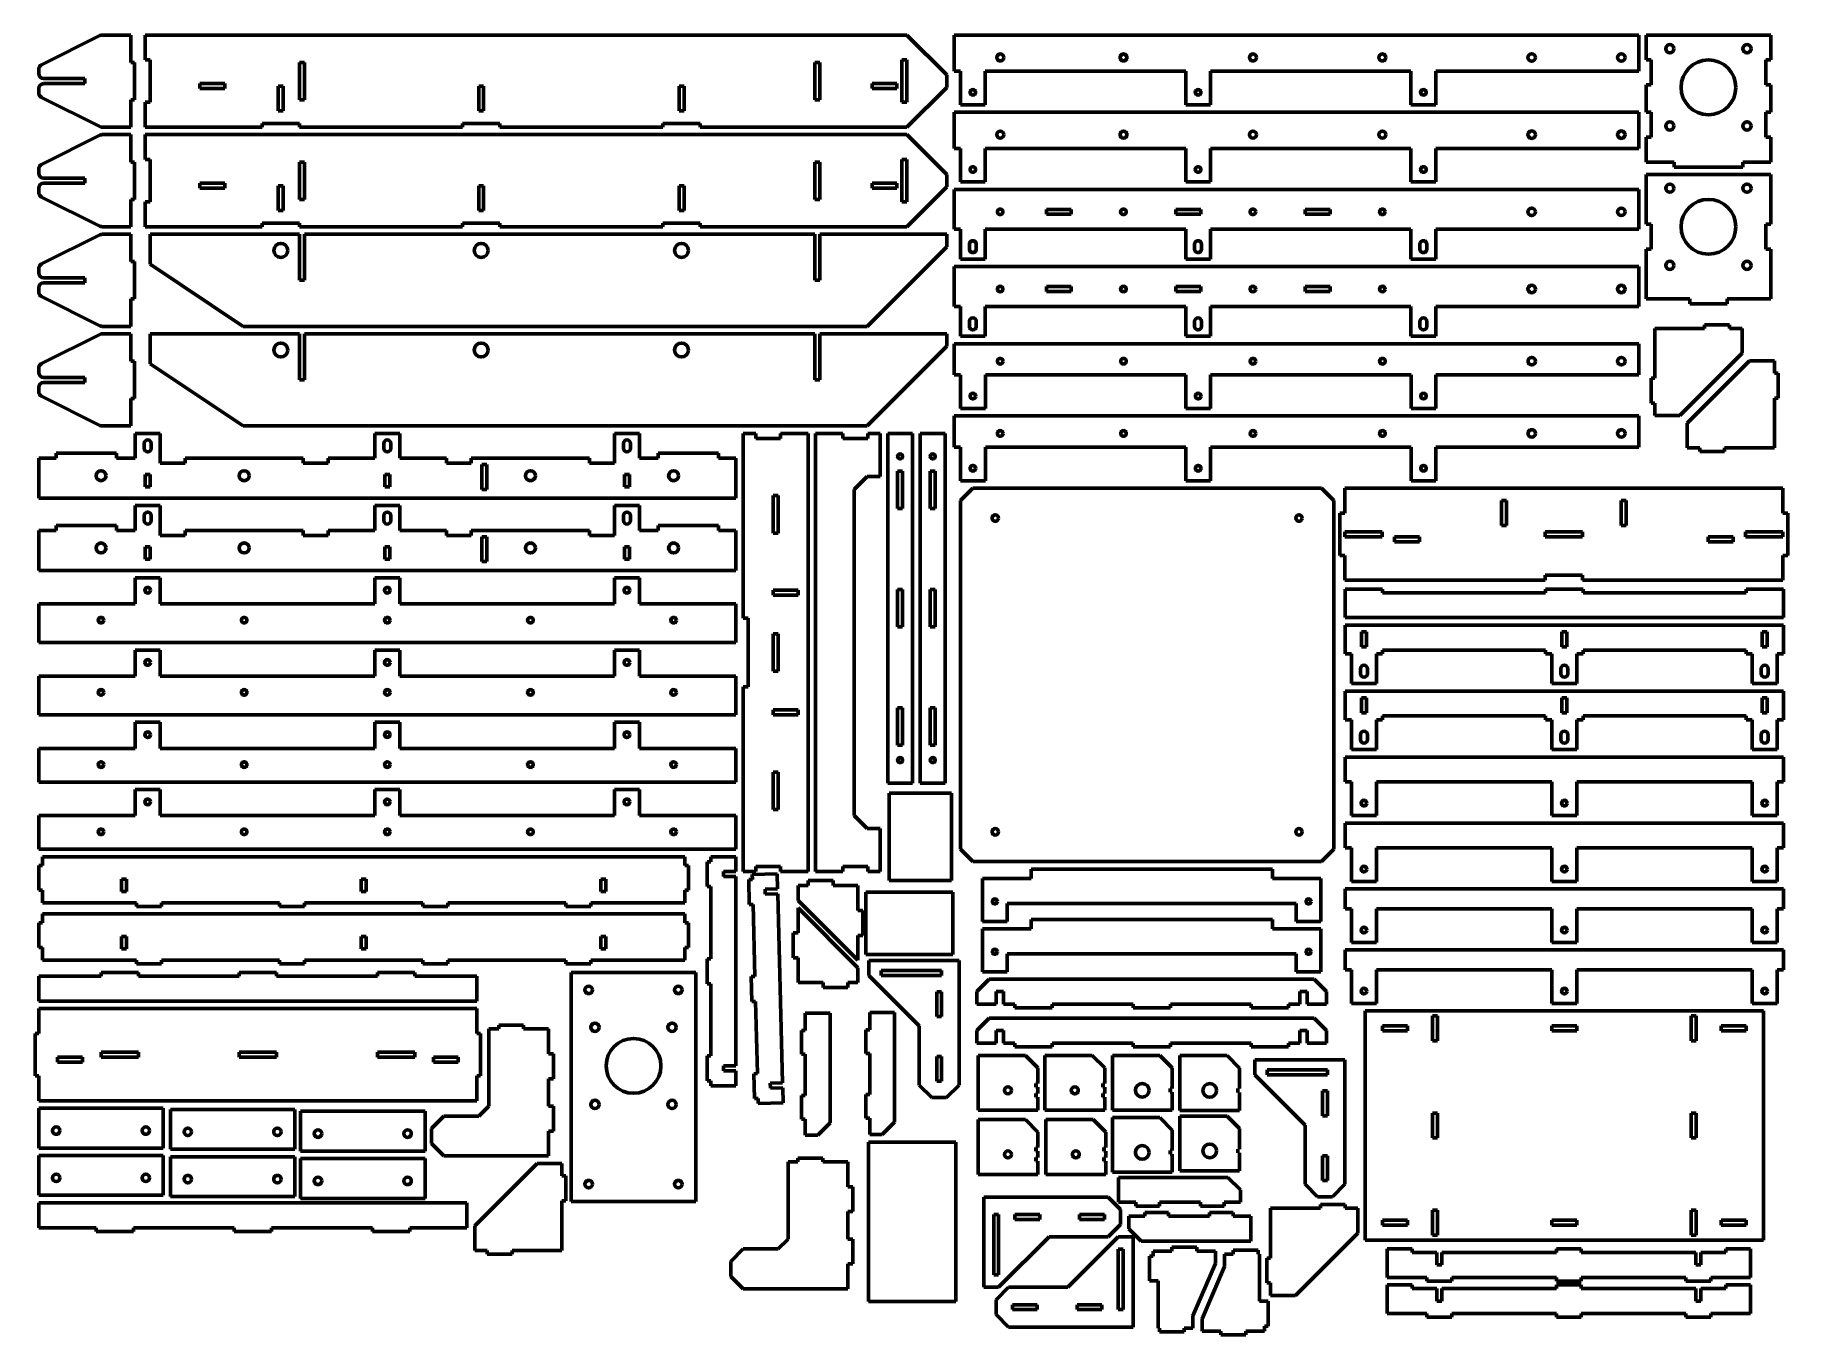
# Model space of a CAD drawing. Header units: millimetres. Extents: x 165 to 869, y -157 to 365.
import ezdxf

# ---------------------------------------------------------------- set-up
doc = ezdxf.new("R2010")
doc.units = ezdxf.units.MM
for name, color, linetype in [('BED_HOLDING_PLAT', 7, 'Continuous'), ('BED_HOLDING_TOP_', 7, 'Continuous'), ('BED_TOP_PLATE', 7, 'Continuous'), ('BOTTOM__PLATE', 7, 'Continuous'), ('BOTTOM_CORNER_SU', 7, 'Continuous'), ('BOTTOM_SUPPORT_P', 7, 'Continuous'), ('CORNER_SUPPORT', 7, 'Continuous'), ('Default', 7, 'Continuous'), ('FRONT_SUPPORT_PL', 7, 'Continuous'), ('LEG', 7, 'Continuous'), ('LEG_JOINT_FRONT_', 7, 'Continuous'), ('LEG_JOINT_PLATE', 7, 'Continuous'), ('LEG_SUPPORT', 7, 'Continuous'), ('LONG_SUPPORT', 7, 'Continuous'), ('MAIN_SUPPORT', 7, 'Continuous'), ('MIDLDE_PLATE', 7, 'Continuous'), ('MOTOR_CLAMP', 7, 'Continuous'), ('MOTOR_PLATE_JOIN', 7, 'Continuous'), ('SCREW_HOLDER', 7, 'Continuous'), ('SCREW_HOLDER_BOT', 7, 'Continuous'), ('SCREW_PLATE', 7, 'Continuous'), ('SCREW_PLATE_SUPP', 7, 'Continuous'), ('SIDE_PLATE', 7, 'Continuous'), ('SIDE_SUPPORT_PLA', 7, 'Continuous'), ('SLIDING_PLATE', 7, 'Continuous'), ('SMALL_SUPPORT', 7, 'Continuous'), ('TOP_CORNER_SUPPO', 7, 'Continuous'), ('TOP_PLATE_', 7, 'Continuous'), ('TOP_SUPPORT_PLAT', 7, 'Continuous'), ('X_HOLDING_PLATE', 7, 'Continuous'), ('X_HOLDING_TOP_PL', 7, 'Continuous'), ('X_MIDDLE_PLATE', 7, 'Continuous'), ('X_MOTOR_PLATE', 7, 'Continuous'), ('X_SLIDE_PLATE', 7, 'Continuous'), ('X_SLIDE_SUPPORT', 7, 'Continuous'), ('Z_HOLDING_PLATE', 7, 'Continuous'), ('Z_HOLDING_TOP_PL', 7, 'Continuous'), ('Z_MIDLDE_PLATE', 7, 'Continuous'), ('Z_SLIDE_PLATE', 7, 'Continuous')]:
    doc.layers.add(name, color=color, linetype=linetype)

# ---------------------------------------------------------------- blocks, each defined once
blk = doc.blocks.new('SE')
at = {"layer": 'BED_HOLDING_PLAT', "color": 7, "linetype": 'Continuous', "lineweight": 60}
for p, q in [((205.04, 204.84), (215.04, 204.84)), ((205.04, 194.84), (205.04, 204.84)), ((215.04, 204.84), (215.04, 192.84)), ((301.29, 204.84), (301.29, 194.84)), ((311.29, 204.84), (301.29, 204.84)), ((311.29, 194.84), (311.29, 204.84)), ((397.54, 192.84), (397.54, 204.84)), ((397.54, 204.84), (407.54, 204.84)), ((407.54, 204.84), (407.54, 194.84)), ((208.64, 200.84), (208.64, 198.84)), ((211.44, 198.84), (211.44, 200.84)), ((304.89, 198.84), (304.89, 200.84)), ((307.69, 200.84), (307.69, 198.84)), ((401.14, 200.84), (401.14, 198.84)), ((403.94, 198.84), (403.94, 200.84)), ((166.29, 178.84), (166.29, 194.84)), ((166.29, 194.84), (173.29, 194.84)), ((173.29, 196.84), (173.29, 194.84)), ((173.29, 196.84), (197.56, 196.84)), ((197.56, 196.84), (197.56, 194.84)), ((197.56, 194.84), (205.04, 194.84)), ((215.04, 192.84), (225.04, 192.84)), ((225.04, 192.84), (225.04, 194.84)), ((225.04, 194.84), (272.54, 194.84)), ((272.54, 194.84), (272.54, 192.84)), ((272.54, 192.84), (282.54, 192.84)), ((282.54, 192.84), (282.54, 194.84)), ((282.54, 194.84), (301.29, 194.84)), ((311.29, 194.84), (330.04, 194.84)), ((330.04, 194.84), (330.04, 192.84)), ((330.04, 192.84), (340.04, 192.84)), ((340.04, 192.84), (340.04, 194.84)), ((340.04, 194.84), (387.54, 194.84)), ((344.29, 182.34), (344.29, 192.34)), ((346.29, 192.34), (344.29, 192.34)), ((346.29, 182.34), (346.29, 192.34)), ((387.54, 194.84), (387.54, 192.84)), ((387.54, 192.84), (397.54, 192.84)), ((407.54, 194.84), (415.03, 194.84)), ((415.03, 196.84), (415.03, 194.84)), ((415.03, 196.84), (439.29, 196.84)), ((439.29, 196.84), (439.29, 194.84)), ((439.29, 194.84), (446.29, 194.84)), ((446.29, 194.84), (446.29, 178.84)), ((209.04, 188.34), (211.04, 188.34)), ((209.04, 183.34), (209.04, 188.34)), ((211.04, 183.34), (209.04, 183.34)), ((211.04, 188.34), (211.04, 183.34)), ((305.29, 188.34), (307.29, 188.34)), ((305.29, 183.34), (305.29, 188.34)), ((307.29, 183.34), (305.29, 183.34)), ((307.29, 188.34), (307.29, 183.34)), ((401.54, 188.34), (403.54, 188.34)), ((401.54, 183.34), (401.54, 188.34)), ((403.54, 183.34), (401.54, 183.34)), ((403.54, 188.34), (403.54, 183.34)), ((446.29, 178.84), (166.29, 178.84)), ((344.29, 182.34), (346.29, 182.34))]:
    blk.add_line(p, q, dxfattribs=at)
for centre in [(191.29, 187.84), (248.79, 187.84), (363.79, 187.84), (421.29, 187.84)]:
    blk.add_circle(centre, 2, dxfattribs=at)
for centre, start, end in [((210.04, 200.84), 0, 180), ((210.04, 198.84), 180, 0), ((306.29, 200.84), 0, 180), ((306.29, 198.84), 180, 0), ((402.54, 200.84), 0, 180), ((402.54, 198.84), 180, 0)]:
    blk.add_arc(centre, 1.4, start, end, dxfattribs=at)
blk = doc.blocks.new('SE1')
at = {"layer": 'BED_HOLDING_PLAT', "color": 7, "linetype": 'Continuous', "lineweight": 60}
for p, q in [((205.04, 175.84), (215.04, 175.84)), ((205.04, 165.84), (205.04, 175.84)), ((208.64, 171.84), (208.64, 169.84)), ((211.44, 169.84), (211.44, 171.84)), ((215.04, 175.84), (215.04, 163.84)), ((301.29, 175.84), (301.29, 165.84)), ((311.29, 175.84), (301.29, 175.84)), ((304.89, 169.84), (304.89, 171.84)), ((307.69, 171.84), (307.69, 169.84)), ((311.29, 165.84), (311.29, 175.84)), ((397.54, 163.84), (397.54, 175.84)), ((397.54, 175.84), (407.54, 175.84)), ((401.14, 171.84), (401.14, 169.84)), ((403.94, 169.84), (403.94, 171.84)), ((407.54, 175.84), (407.54, 165.84)), ((166.29, 149.84), (166.29, 165.84)), ((166.29, 165.84), (173.29, 165.84)), ((173.29, 167.84), (173.29, 165.84)), ((173.29, 167.84), (197.56, 167.84)), ((197.56, 167.84), (197.56, 165.84)), ((197.56, 165.84), (205.04, 165.84)), ((215.04, 163.84), (225.04, 163.84)), ((225.04, 163.84), (225.04, 165.84)), ((225.04, 165.84), (272.54, 165.84)), ((272.54, 165.84), (272.54, 163.84)), ((272.54, 163.84), (282.54, 163.84)), ((282.54, 163.84), (282.54, 165.84)), ((282.54, 165.84), (301.29, 165.84)), ((311.29, 165.84), (330.04, 165.84)), ((330.04, 165.84), (330.04, 163.84)), ((330.04, 163.84), (340.04, 163.84)), ((340.04, 163.84), (340.04, 165.84)), ((340.04, 165.84), (387.54, 165.84)), ((344.29, 153.34), (344.29, 163.34)), ((346.29, 163.34), (344.29, 163.34)), ((346.29, 153.34), (346.29, 163.34)), ((387.54, 165.84), (387.54, 163.84)), ((387.54, 163.84), (397.54, 163.84)), ((407.54, 165.84), (415.03, 165.84)), ((415.03, 167.84), (415.03, 165.84)), ((415.03, 167.84), (439.29, 167.84)), ((439.29, 167.84), (439.29, 165.84)), ((439.29, 165.84), (446.29, 165.84)), ((446.29, 165.84), (446.29, 149.84)), ((209.04, 159.34), (211.04, 159.34)), ((209.04, 154.34), (209.04, 159.34)), ((211.04, 159.34), (211.04, 154.34)), ((305.29, 159.34), (307.29, 159.34)), ((305.29, 154.34), (305.29, 159.34)), ((307.29, 159.34), (307.29, 154.34)), ((401.54, 159.34), (403.54, 159.34)), ((401.54, 154.34), (401.54, 159.34)), ((403.54, 159.34), (403.54, 154.34)), ((446.29, 149.84), (166.29, 149.84)), ((211.04, 154.34), (209.04, 154.34)), ((307.29, 154.34), (305.29, 154.34)), ((344.29, 153.34), (346.29, 153.34)), ((403.54, 154.34), (401.54, 154.34))]:
    blk.add_line(p, q, dxfattribs=at)
for centre in [(191.29, 158.84), (248.79, 158.84), (363.79, 158.84), (421.29, 158.84)]:
    blk.add_circle(centre, 2, dxfattribs=at)
for centre, start, end in [((210.04, 171.84), 0, 180), ((210.04, 169.84), 180, 0), ((306.29, 171.84), 0, 180), ((306.29, 169.84), 180, 0), ((402.54, 171.84), 0, 180), ((402.54, 169.84), 180, 0)]:
    blk.add_arc(centre, 1.4, start, end, dxfattribs=at)
blk = doc.blocks.new('SE2')
at = {"layer": 'LEG_JOINT_PLATE', "color": 7, "linetype": 'Continuous', "lineweight": 60}
for p, q in [((449.29, 204.84), (454.29, 204.84)), ((449.29, 130.66), (449.29, 204.84)), ((454.29, 202.84), (454.29, 204.84)), ((464.29, 204.84), (475.29, 204.84)), ((464.29, 202.84), (464.29, 204.84)), ((475.29, 204.84), (475.29, 28.84)), ((464.29, 202.84), (454.29, 202.84)), ((461.29, 164.84), (461.29, 179.84)), ((461.29, 179.84), (463.29, 179.84)), ((463.29, 179.84), (463.29, 164.84)), ((463.29, 164.84), (461.29, 164.84)), ((471.29, 141.84), (461.29, 141.84)), ((461.29, 141.84), (461.29, 139.84)), ((471.29, 139.84), (471.29, 141.84)), ((461.29, 139.84), (471.29, 139.84)), ((451.29, 130.66), (449.29, 130.66)), ((451.29, 103.02), (451.29, 130.66)), ((461.29, 109.34), (461.29, 124.34)), ((463.29, 124.34), (461.29, 124.34)), ((463.29, 109.34), (463.29, 124.34)), ((461.29, 109.34), (463.29, 109.34)), ((449.29, 28.84), (449.29, 103.02)), ((449.29, 103.02), (451.29, 103.02)), ((471.29, 93.84), (461.29, 93.84)), ((461.29, 93.84), (461.29, 91.84)), ((461.29, 91.84), (471.29, 91.84)), ((471.29, 91.84), (471.29, 93.84)), ((461.29, 53.84), (461.29, 68.84)), ((463.29, 68.84), (461.29, 68.84)), ((463.29, 53.84), (463.29, 68.84)), ((461.29, 53.84), (463.29, 53.84)), ((454.29, 28.84), (449.29, 28.84)), ((454.29, 30.84), (454.29, 28.84)), ((454.29, 30.84), (464.29, 30.84)), ((464.29, 30.84), (464.29, 28.84)), ((475.29, 28.84), (464.29, 28.84))]:
    blk.add_line(p, q, dxfattribs=at)
blk = doc.blocks.new('SE3')
at = {"layer": 'LEG_SUPPORT', "color": 7, "linetype": 'Continuous', "lineweight": 60}
for p, q in [((599.96, -103.99), (599.96, -93.99)), ((599.96, -93.99), (643.96, -93.99)), ((648.96, -98.99), (643.96, -93.99)), ((606.96, -103.99), (599.96, -103.99)), ((606.96, -105.49), (606.96, -103.99)), ((616.46, -105.49), (606.96, -105.49)), ((632.96, -103.99), (616.46, -103.99)), ((616.46, -103.99), (616.46, -105.49)), ((632.96, -105.49), (632.96, -103.99)), ((642.46, -105.49), (632.96, -105.49)), ((648.96, -103.99), (642.46, -103.99)), ((642.46, -103.99), (642.46, -105.49)), ((648.96, -98.99), (648.96, -103.99))]:
    blk.add_line(p, q, dxfattribs=at)
blk = doc.blocks.new('SE4')
at = {"layer": 'LEG_SUPPORT', "color": 7, "linetype": 'Continuous', "lineweight": 60}
for p, q in [((604.12, -109.61), (610.62, -109.61)), ((604.12, -114.61), (604.12, -109.61)), ((610.62, -108.11), (620.12, -108.11)), ((610.62, -109.61), (610.62, -108.11)), ((620.12, -108.11), (620.12, -109.61)), ((620.12, -109.61), (636.62, -109.61)), ((636.62, -109.61), (636.62, -108.11)), ((636.62, -108.11), (646.12, -108.11)), ((646.12, -108.11), (646.12, -109.61)), ((646.12, -109.61), (653.12, -109.61)), ((653.12, -109.61), (653.12, -119.61)), ((604.12, -114.61), (609.12, -119.61)), ((653.12, -119.61), (609.12, -119.61))]:
    blk.add_line(p, q, dxfattribs=at)
blk = doc.blocks.new('SE5')
at = {"layer": 'LEG_SUPPORT', "color": 7, "linetype": 'Continuous', "lineweight": 60}
for p, q in [((500.06, -27.75), (510.06, -27.75)), ((500.06, -34.75), (500.06, -27.75)), ((510.06, -27.75), (510.06, -71.75)), ((498.56, -34.75), (500.06, -34.75)), ((498.56, -44.25), (498.56, -34.75)), ((500.06, -44.25), (498.56, -44.25)), ((500.06, -60.75), (500.06, -44.25)), ((498.56, -70.25), (498.56, -60.75)), ((498.56, -60.75), (500.06, -60.75)), ((500.06, -70.25), (498.56, -70.25)), ((500.06, -76.75), (500.06, -70.25)), ((505.06, -76.75), (500.06, -76.75)), ((505.06, -76.75), (510.06, -71.75))]:
    blk.add_line(p, q, dxfattribs=at)
blk = doc.blocks.new('SE6')
at = {"layer": 'LEG_SUPPORT', "color": 7, "linetype": 'Continuous', "lineweight": 60}
for p, q in [((474.2, -28.03), (484.2, -28.03)), ((474.2, -35.03), (474.2, -28.03)), ((484.2, -28.03), (484.2, -72.03)), ((472.7, -35.03), (474.2, -35.03)), ((472.7, -44.53), (472.7, -35.03)), ((474.2, -44.53), (472.7, -44.53)), ((474.2, -61.03), (474.2, -44.53)), ((472.7, -70.53), (472.7, -61.03)), ((472.7, -61.03), (474.2, -61.03)), ((474.2, -70.53), (472.7, -70.53)), ((474.2, -77.03), (474.2, -70.53)), ((479.2, -77.03), (474.2, -77.03)), ((479.2, -77.03), (484.2, -72.03))]:
    blk.add_line(p, q, dxfattribs=at)
blk = doc.blocks.new('SE7')
at = {"layer": 'LEG', "color": 7, "linetype": 'Continuous', "lineweight": 60}
for p, q in [((545.87, -138.1), (545.87, -101.87)), ((545.87, -101.87), (595.87, -101.87)), ((600.87, -106.87), (595.87, -101.87)), ((551.87, -108.87), (549.87, -108.87)), ((549.87, -133.13), (549.87, -108.87)), ((551.87, -133.13), (551.87, -108.87)), ((568.37, -108.87), (558.37, -108.87)), ((558.37, -108.87), (558.37, -110.87)), ((568.37, -110.87), (558.37, -110.87)), ((568.37, -110.87), (568.37, -108.87)), ((584.37, -108.87), (584.37, -110.87)), ((594.37, -108.87), (584.37, -108.87)), ((594.37, -110.87), (584.37, -110.87)), ((594.37, -110.87), (594.37, -108.87)), ((600.87, -106.87), (600.87, -112.87)), ((551.87, -138.1), (572.1, -117.87)), ((595.87, -117.87), (572.1, -117.87)), ((595.87, -117.87), (600.87, -112.87)), ((551.87, -133.13), (549.87, -133.13)), ((545.87, -138.1), (551.87, -138.1))]:
    blk.add_line(p, q, dxfattribs=at)
blk = doc.blocks.new('SE8')
at = {"layer": 'LEG', "color": 7, "linetype": 'Continuous', "lineweight": 60}
for p, q in [((599.87, -117.88), (579.64, -138.11)), ((605.87, -117.88), (599.87, -117.88)), ((605.87, -117.88), (605.87, -154.11)), ((599.87, -122.85), (599.87, -147.11)), ((599.87, -122.85), (601.87, -122.85)), ((601.87, -122.85), (601.87, -147.11)), ((555.87, -138.11), (550.87, -143.11)), ((555.87, -138.11), (579.64, -138.11)), ((550.87, -149.11), (550.87, -143.11)), ((557.37, -145.11), (567.37, -145.11)), ((557.37, -145.11), (557.37, -147.11)), ((557.37, -147.11), (567.37, -147.11)), ((567.37, -147.11), (567.37, -145.11)), ((583.37, -145.11), (583.37, -147.11)), ((583.37, -145.11), (593.37, -145.11)), ((583.37, -147.11), (593.37, -147.11)), ((593.37, -147.11), (593.37, -145.11)), ((599.87, -147.11), (601.87, -147.11)), ((550.87, -149.11), (555.87, -154.11)), ((605.87, -154.11), (555.87, -154.11))]:
    blk.add_line(p, q, dxfattribs=at)
blk = doc.blocks.new('SE9')
at = {"layer": 'MIDLDE_PLATE', "color": 7, "linetype": 'Continuous', "lineweight": 60}
for p, q in [((205.04, 78.32), (205.04, 88.82)), ((205.04, 88.82), (215.04, 88.82)), ((215.04, 88.82), (215.04, 78.32)), ((301.29, 78.32), (301.29, 88.82)), ((301.29, 88.82), (311.29, 88.82)), ((311.29, 88.82), (311.29, 78.32)), ((397.54, 78.32), (397.54, 88.82)), ((397.54, 88.82), (407.54, 88.82)), ((407.54, 88.82), (407.54, 78.32)), ((166.29, 64.82), (166.29, 78.32)), ((166.29, 78.32), (205.04, 78.32)), ((215.04, 78.32), (301.29, 78.32)), ((311.29, 78.32), (397.54, 78.32)), ((407.54, 78.32), (446.29, 78.32)), ((446.29, 78.32), (446.29, 64.82)), ((446.29, 64.82), (166.29, 64.82))]:
    blk.add_line(p, q, dxfattribs=at)
for centre, radius in [((210.04, 83.83), 1.13), ((306.29, 83.83), 1.12), ((402.54, 83.83), 1.13), ((191.29, 71.82), 1.12), ((248.79, 71.82), 1.12), ((306.29, 71.82), 1.12), ((363.79, 71.82), 1.12), ((421.29, 71.82), 1.12)]:
    blk.add_circle(centre, radius, dxfattribs=at)
blk = doc.blocks.new('SE10')
at = {"layer": 'MIDLDE_PLATE', "color": 7, "linetype": 'Continuous', "lineweight": 60}
for p, q in [((205.04, 51.32), (205.04, 61.82)), ((205.04, 61.82), (215.04, 61.82)), ((215.04, 61.82), (215.04, 51.32)), ((301.29, 51.32), (301.29, 61.82)), ((301.29, 61.82), (311.29, 61.82)), ((311.29, 61.82), (311.29, 51.32)), ((397.54, 51.32), (397.54, 61.82)), ((397.54, 61.82), (407.54, 61.82)), ((407.54, 61.82), (407.54, 51.32)), ((166.29, 37.82), (166.29, 51.32)), ((166.29, 51.32), (205.04, 51.32)), ((215.04, 51.32), (301.29, 51.32)), ((311.29, 51.32), (397.54, 51.32)), ((407.54, 51.32), (446.29, 51.32)), ((446.29, 51.32), (446.29, 37.82)), ((446.29, 37.82), (166.29, 37.82))]:
    blk.add_line(p, q, dxfattribs=at)
for centre, radius in [((210.04, 56.83), 1.13), ((306.29, 56.83), 1.12), ((402.54, 56.83), 1.13), ((191.29, 44.82), 1.12), ((248.79, 44.82), 1.12), ((306.29, 44.82), 1.12), ((363.79, 44.82), 1.12), ((421.29, 44.82), 1.12)]:
    blk.add_circle(centre, radius, dxfattribs=at)
blk = doc.blocks.new('SE11')
at = {"layer": 'MOTOR_CLAMP', "color": 7, "linetype": 'Continuous', "lineweight": 60}
for p, q in [((811.99, 364.84), (861.99, 364.84)), ((811.99, 354.84), (811.99, 364.84)), ((861.99, 364.84), (861.99, 354.84)), ((811.99, 354.84), (813.99, 354.84)), ((813.99, 344.84), (813.99, 354.84)), ((859.99, 344.84), (859.99, 354.84)), ((859.99, 354.84), (861.99, 354.84)), ((811.99, 333.84), (811.99, 344.84)), ((813.99, 344.84), (811.99, 344.84)), ((861.99, 344.84), (859.99, 344.84)), ((861.99, 344.84), (861.99, 333.84)), ((811.99, 333.84), (813.99, 333.84)), ((813.99, 323.84), (813.99, 333.84)), ((859.99, 323.84), (859.99, 333.84)), ((859.99, 333.84), (861.99, 333.84)), ((811.99, 313.84), (811.99, 323.84)), ((811.99, 323.84), (813.99, 323.84)), ((859.99, 323.84), (861.99, 323.84)), ((861.99, 323.84), (861.99, 313.84)), ((823.16, 313.84), (811.99, 313.84)), ((823.16, 311.84), (823.16, 313.84)), ((850.81, 311.84), (823.16, 311.84)), ((861.99, 313.84), (850.81, 313.84)), ((850.81, 313.84), (850.81, 311.84))]:
    blk.add_line(p, q, dxfattribs=at)
for centre, radius in [((821.49, 359.34), 1.65), ((852.49, 359.34), 1.65), ((836.99, 343.84), 11), ((821.49, 328.34), 1.65), ((852.49, 328.34), 1.65)]:
    blk.add_circle(centre, radius, dxfattribs=at)
blk = doc.blocks.new('SE12')
at = {"layer": 'TOP_CORNER_SUPPO', "color": 7, "linetype": 'Continuous', "lineweight": 60}
for p, q in [((471.34, 17.23), (471.34, 23.23)), ((475.35, 23.23), (471.34, 23.23)), ((475.35, 25.23), (475.35, 23.23)), ((485.35, 25.23), (475.35, 25.23)), ((485.35, 23.23), (485.35, 25.23)), ((495.35, 23.23), (485.35, 23.23)), ((495.35, 13.23), (495.35, 23.23)), ((471.34, 17.23), (495.35, -6.77)), ((495.35, 13.23), (497.35, 13.23)), ((497.35, 13.23), (497.35, 3.23)), ((495.35, -6.77), (495.35, 3.23)), ((497.35, 3.23), (495.35, 3.23))]:
    blk.add_line(p, q, dxfattribs=at)
blk = doc.blocks.new('SE13')
at = {"layer": 'TOP_CORNER_SUPPO', "color": 7, "linetype": 'Continuous', "lineweight": 60}
for p, q in [((471.34, 14.23), (471.34, 4.23)), ((495.35, -9.77), (471.34, 14.23)), ((469.34, -5.77), (469.34, 4.23)), ((469.34, 4.23), (471.34, 4.23)), ((471.34, -5.77), (469.34, -5.77)), ((471.34, -5.77), (471.34, -15.77)), ((495.35, -9.77), (495.35, -15.77)), ((471.34, -15.77), (481.34, -15.77)), ((481.34, -15.77), (481.34, -17.77)), ((481.34, -17.77), (491.34, -17.77)), ((491.34, -15.77), (495.35, -15.77)), ((491.34, -17.77), (491.34, -15.77))]:
    blk.add_line(p, q, dxfattribs=at)
blk = doc.blocks.new('SE14')
at = {"layer": 'BED_TOP_PLATE', "color": 7, "linetype": 'Continuous', "lineweight": 60}
for p, q in [((541.52, 182.84), (536.52, 177.84)), ((536.52, 37.84), (536.52, 177.84)), ((541.52, 182.84), (681.52, 182.84)), ((686.52, 177.84), (681.52, 182.84)), ((686.52, 177.84), (686.52, 37.84)), ((536.52, 37.84), (541.52, 32.84)), ((681.52, 32.84), (686.52, 37.84)), ((681.52, 32.84), (541.52, 32.84))]:
    blk.add_line(p, q, dxfattribs=at)
for centre in [(550.52, 170.84), (672.52, 170.84), (550.52, 44.84), (672.52, 44.84)]:
    blk.add_circle(centre, 1.3, dxfattribs=at)
blk = doc.blocks.new('SE15')
at = {"layer": 'SCREW_HOLDER', "color": 7, "linetype": 'Continuous', "lineweight": 60}
for p, q in [((624.68, -67.07), (624.68, -45.07)), ((624.68, -45.07), (643.68, -45.07)), ((648.68, -50.07), (643.68, -45.07)), ((648.68, -50.07), (648.68, -58.32)), ((647.93, -58.32), (647.93, -59.82)), ((648.68, -58.32), (647.93, -58.32)), ((647.93, -59.82), (648.68, -59.82)), ((648.68, -59.82), (648.68, -67.07)), ((648.68, -67.07), (624.68, -67.07))]:
    blk.add_line(p, q, dxfattribs=at)
blk.add_circle((636.68, -59.07), 2.75, dxfattribs=at)
blk = doc.blocks.new('SE16')
at = {"layer": 'SCREW_HOLDER', "color": 7, "linetype": 'Continuous', "lineweight": 60}
for p, q in [((624.68, -91.35), (624.68, -69.35)), ((624.68, -69.35), (643.68, -69.35)), ((648.68, -74.35), (643.68, -69.35)), ((648.68, -74.35), (648.68, -82.6)), ((647.93, -82.6), (647.93, -84.1)), ((648.68, -82.6), (647.93, -82.6)), ((647.93, -84.1), (648.68, -84.1)), ((648.68, -84.1), (648.68, -91.35)), ((648.68, -91.35), (624.68, -91.35))]:
    blk.add_line(p, q, dxfattribs=at)
blk.add_circle((636.68, -83.35), 2.75, dxfattribs=at)
blk = doc.blocks.new('SE17')
at = {"layer": 'SCREW_HOLDER', "color": 7, "linetype": 'Continuous', "lineweight": 60}
for p, q in [((597.55, -67.01), (597.55, -45.01)), ((597.55, -45.01), (616.55, -45.01)), ((621.55, -50.01), (616.55, -45.01)), ((621.55, -50.01), (621.55, -58.26)), ((620.8, -58.26), (620.8, -59.76)), ((621.55, -58.26), (620.8, -58.26)), ((620.8, -59.76), (621.55, -59.76)), ((621.55, -59.76), (621.55, -67.01)), ((621.55, -67.01), (597.55, -67.01))]:
    blk.add_line(p, q, dxfattribs=at)
blk.add_circle((609.55, -59.01), 2.75, dxfattribs=at)
blk = doc.blocks.new('SE18')
at = {"layer": 'SCREW_HOLDER', "color": 7, "linetype": 'Continuous', "lineweight": 60}
for p, q in [((597.55, -91.95), (597.55, -69.95)), ((597.55, -69.95), (616.55, -69.95)), ((621.55, -74.95), (616.55, -69.95)), ((621.55, -74.95), (621.55, -83.2)), ((620.8, -83.2), (620.8, -84.7)), ((621.55, -83.2), (620.8, -83.2)), ((620.8, -84.7), (621.55, -84.7)), ((621.55, -84.7), (621.55, -91.95)), ((621.55, -91.95), (597.55, -91.95))]:
    blk.add_line(p, q, dxfattribs=at)
blk.add_circle((609.55, -83.95), 2.75, dxfattribs=at)
blk = doc.blocks.new('SE19')
at = {"layer": 'SCREW_PLATE_SUPP', "color": 7, "linetype": 'Continuous', "lineweight": 60}
for p, q in [((548.12, -14.38), (543.12, -19.38)), ((543.12, -24.38), (543.12, -19.38)), ((548.12, -14.38), (678.56, -14.38)), ((550.84, -19.38), (553.84, -19.38)), ((550.84, -24.38), (550.84, -19.38)), ((553.84, -19.38), (553.84, -24.38)), ((672.84, -19.38), (675.84, -19.38)), ((672.84, -24.38), (672.84, -19.38)), ((675.84, -19.38), (675.84, -24.38)), ((683.56, -19.38), (678.56, -14.38)), ((683.56, -19.38), (683.56, -24.38)), ((550.84, -24.38), (543.12, -24.38)), ((553.84, -24.38), (558.34, -24.38)), ((558.34, -25.88), (558.34, -24.38)), ((573.34, -25.88), (558.34, -25.88)), ((573.34, -24.38), (605.84, -24.38)), ((573.34, -25.88), (573.34, -24.38)), ((605.84, -24.38), (605.84, -25.88)), ((605.84, -25.88), (620.84, -25.88)), ((620.84, -25.88), (620.84, -24.38)), ((653.35, -24.38), (620.84, -24.38)), ((653.35, -25.88), (653.35, -24.38)), ((653.35, -25.88), (668.35, -25.88)), ((672.84, -24.38), (668.35, -24.38)), ((668.35, -25.88), (668.35, -24.38)), ((683.56, -24.38), (675.84, -24.38))]:
    blk.add_line(p, q, dxfattribs=at)
blk = doc.blocks.new('SE20')
at = {"layer": 'SCREW_PLATE_SUPP', "color": 7, "linetype": 'Continuous', "lineweight": 60}
for p, q in [((548.12, -30.01), (543.12, -35.01)), ((543.12, -40.01), (543.12, -35.01)), ((548.12, -30.01), (678.56, -30.01)), ((550.84, -35.01), (553.84, -35.01)), ((550.84, -40.01), (550.84, -35.01)), ((553.84, -35.01), (553.84, -40.01)), ((672.84, -35.01), (675.84, -35.01)), ((672.84, -40.01), (672.84, -35.01)), ((675.84, -35.01), (675.84, -40.01)), ((683.56, -35.01), (678.56, -30.01)), ((683.56, -35.01), (683.56, -40.01)), ((550.84, -40.01), (543.12, -40.01)), ((553.84, -40.01), (558.34, -40.01)), ((558.34, -41.51), (558.34, -40.01)), ((573.34, -41.51), (558.34, -41.51)), ((573.34, -40.01), (605.84, -40.01)), ((573.34, -41.51), (573.34, -40.01)), ((605.84, -40.01), (605.84, -41.51)), ((605.84, -41.51), (620.84, -41.51)), ((620.84, -41.51), (620.84, -40.01)), ((653.35, -40.01), (620.84, -40.01)), ((653.35, -41.51), (653.35, -40.01)), ((653.35, -41.51), (668.35, -41.51)), ((672.84, -40.01), (668.35, -40.01)), ((668.35, -41.51), (668.35, -40.01)), ((683.56, -40.01), (675.84, -40.01))]:
    blk.add_line(p, q, dxfattribs=at)
blk = doc.blocks.new('SE21')
at = {"layer": 'SCREW_PLATE', "color": 7, "linetype": 'Continuous', "lineweight": 60}
for p, q in [((520.39, 204.84), (530.39, 204.84)), ((520.39, 64.4), (520.39, 204.84)), ((530.39, 204.84), (530.39, 64.4)), ((526.39, 189.62), (524.39, 189.62)), ((524.39, 189.62), (524.39, 174.62)), ((526.39, 189.62), (526.39, 174.62)), ((526.39, 174.62), (524.39, 174.62)), ((524.39, 142.12), (526.39, 142.12)), ((524.39, 142.12), (524.39, 127.12)), ((526.39, 142.12), (526.39, 127.12)), ((524.39, 127.12), (526.39, 127.12)), ((524.39, 94.62), (526.39, 94.62)), ((524.39, 94.62), (524.39, 79.62)), ((526.39, 94.62), (526.39, 79.62)), ((524.39, 79.62), (526.39, 79.62)), ((530.39, 64.4), (520.39, 64.4))]:
    blk.add_line(p, q, dxfattribs=at)
for centre in [(525.39, 195.62), (525.39, 73.62)]:
    blk.add_circle(centre, 1, dxfattribs=at)
blk = doc.blocks.new('SE22')
at = {"layer": 'SCREW_PLATE', "color": 7, "linetype": 'Continuous', "lineweight": 60}
for p, q in [((507.29, 204.84), (517.29, 204.84)), ((507.29, 64.4), (507.29, 204.84)), ((517.29, 204.84), (517.29, 64.4)), ((513.29, 189.62), (511.29, 189.62)), ((511.29, 189.62), (511.29, 174.62)), ((513.29, 189.62), (513.29, 174.62)), ((513.29, 174.62), (511.29, 174.62)), ((511.29, 142.12), (513.29, 142.12)), ((511.29, 142.12), (511.29, 127.12)), ((513.29, 142.12), (513.29, 127.12)), ((511.29, 127.12), (513.29, 127.12)), ((511.29, 94.62), (513.29, 94.62)), ((511.29, 94.62), (511.29, 79.62)), ((513.29, 94.62), (513.29, 79.62)), ((511.29, 79.62), (513.29, 79.62)), ((517.29, 64.4), (507.29, 64.4))]:
    blk.add_line(p, q, dxfattribs=at)
for centre in [(512.29, 195.62), (512.29, 73.62)]:
    blk.add_circle(centre, 1, dxfattribs=at)
blk = doc.blocks.new('SE23')
at = {"layer": 'SLIDING_PLATE', "color": 7, "linetype": 'Continuous', "lineweight": 60}
for p, q in [((564.86, 29.84), (661.83, 29.84)), ((564.86, 29.84), (564.86, 26.06)), ((661.83, 29.84), (661.83, 26.06)), ((545.34, 8.84), (545.34, 26.06)), ((564.86, 26.06), (545.34, 26.06)), ((661.83, 26.06), (681.34, 26.06)), ((681.34, 26.06), (681.34, 8.84)), ((555.34, 16.06), (555.34, 8.84)), ((555.34, 16.06), (671.34, 16.06)), ((671.34, 16.06), (671.34, 8.84)), ((555.34, 8.84), (545.34, 8.84)), ((681.34, 8.84), (671.34, 8.84))]:
    blk.add_line(p, q, dxfattribs=at)
for centre in [(550.34, 16.84), (676.34, 16.84)]:
    blk.add_circle(centre, 1, dxfattribs=at)
blk = doc.blocks.new('SE24')
at = {"layer": 'SLIDING_PLATE', "color": 7, "linetype": 'Continuous', "lineweight": 60}
for p, q in [((564.86, 9.62), (661.83, 9.62)), ((564.86, 9.62), (564.86, 5.84)), ((661.83, 9.62), (661.83, 5.84)), ((545.34, -11.38), (545.34, 5.84)), ((564.86, 5.84), (545.34, 5.84)), ((661.83, 5.84), (681.34, 5.84)), ((681.34, 5.84), (681.34, -11.38)), ((555.34, -4.16), (555.34, -11.38)), ((555.34, -4.16), (671.34, -4.16)), ((671.34, -4.16), (671.34, -11.38)), ((555.34, -11.38), (545.34, -11.38)), ((681.34, -11.38), (671.34, -11.38))]:
    blk.add_line(p, q, dxfattribs=at)
for centre in [(550.34, -3.38), (676.34, -3.38)]:
    blk.add_circle(centre, 1, dxfattribs=at)
blk = doc.blocks.new('SE25')
at = {"layer": 'MOTOR_PLATE_JOIN', "color": 7, "linetype": 'Continuous', "lineweight": 60}
for p, q in [((271.44, -83.4), (271.44, -67.4)), ((271.44, -67.4), (321.44, -67.4)), ((321.44, -67.4), (321.44, -83.4)), ((321.44, -83.4), (271.44, -83.4))]:
    blk.add_line(p, q, dxfattribs=at)
for centre in [(278.44, -76.4), (314.44, -76.4)]:
    blk.add_circle(centre, 1.5, dxfattribs=at)
blk = doc.blocks.new('SE26')
at = {"layer": 'MOTOR_PLATE_JOIN', "color": 7, "linetype": 'Continuous', "lineweight": 60}
for p, q in [((271.44, -102.4), (271.44, -86.4)), ((271.44, -86.4), (321.44, -86.4)), ((321.44, -86.4), (321.44, -102.4)), ((321.44, -102.4), (271.44, -102.4))]:
    blk.add_line(p, q, dxfattribs=at)
for centre in [(278.44, -95.4), (314.44, -95.4)]:
    blk.add_circle(centre, 1.5, dxfattribs=at)
blk = doc.blocks.new('SE27')
at = {"layer": 'MOTOR_PLATE_JOIN', "color": 7, "linetype": 'Continuous', "lineweight": 60}
for p, q in [((166.29, -82.18), (166.29, -66.18)), ((166.29, -66.18), (216.29, -66.18)), ((216.29, -66.18), (216.29, -82.18)), ((216.29, -82.18), (166.29, -82.18))]:
    blk.add_line(p, q, dxfattribs=at)
for centre in [(173.29, -75.18), (209.29, -75.18)]:
    blk.add_circle(centre, 1.5, dxfattribs=at)
blk = doc.blocks.new('SE28')
at = {"layer": 'MOTOR_PLATE_JOIN', "color": 7, "linetype": 'Continuous', "lineweight": 60}
for p, q in [((166.29, -101.18), (166.29, -85.18)), ((166.29, -85.18), (216.29, -85.18)), ((216.29, -85.18), (216.29, -101.18)), ((216.29, -101.18), (166.29, -101.18))]:
    blk.add_line(p, q, dxfattribs=at)
for centre in [(173.29, -94.18), (209.29, -94.18)]:
    blk.add_circle(centre, 1.5, dxfattribs=at)
blk = doc.blocks.new('SE29')
at = {"layer": 'MOTOR_PLATE_JOIN', "color": 7, "linetype": 'Continuous', "lineweight": 60}
for p, q in [((219.15, -82.67), (219.15, -66.67)), ((219.15, -66.67), (269.15, -66.67)), ((269.15, -66.67), (269.15, -82.67)), ((269.15, -82.67), (219.15, -82.67))]:
    blk.add_line(p, q, dxfattribs=at)
for centre in [(226.15, -75.67), (262.15, -75.67)]:
    blk.add_circle(centre, 1.5, dxfattribs=at)
blk = doc.blocks.new('SE30')
at = {"layer": 'MOTOR_PLATE_JOIN', "color": 7, "linetype": 'Continuous', "lineweight": 60}
for p, q in [((219.15, -101.67), (219.15, -85.67)), ((219.15, -85.67), (269.15, -85.67)), ((269.15, -85.67), (269.15, -101.67)), ((269.15, -101.67), (219.15, -101.67))]:
    blk.add_line(p, q, dxfattribs=at)
for centre in [(226.15, -94.67), (262.15, -94.67)]:
    blk.add_circle(centre, 1.5, dxfattribs=at)
blk = doc.blocks.new('SE31')
at = {"layer": 'X_HOLDING_PLATE', "color": 7, "linetype": 'Continuous', "lineweight": 60}
for p, q in [((533.99, 286.84), (533.99, 302.84)), ((533.99, 302.84), (808.99, 302.84)), ((808.99, 302.84), (808.99, 286.84)), ((571.02, 294.84), (571.02, 292.84)), ((571.02, 294.84), (581.02, 294.84)), ((571.02, 292.84), (581.02, 292.84)), ((581.02, 294.84), (581.02, 292.84)), ((633.02, 294.84), (623.02, 294.84)), ((623.02, 292.84), (623.02, 294.84)), ((633.02, 292.84), (623.02, 292.84)), ((633.02, 294.84), (633.02, 292.84)), ((685.02, 294.84), (675.02, 294.84)), ((675.02, 292.84), (675.02, 294.84)), ((685.02, 292.84), (675.02, 292.84)), ((685.02, 294.84), (685.02, 292.84)), ((536.49, 286.84), (533.99, 286.84)), ((536.49, 274.84), (536.49, 286.84)), ((626.99, 286.84), (546.49, 286.84)), ((546.49, 286.84), (546.49, 274.84)), ((626.99, 274.84), (626.99, 286.84)), ((717.49, 286.84), (636.99, 286.84)), ((636.99, 286.84), (636.99, 274.84)), ((717.49, 274.84), (717.49, 286.84)), ((808.99, 286.84), (727.49, 286.84)), ((727.49, 286.84), (727.49, 274.84)), ((546.49, 274.84), (536.49, 274.84)), ((540.09, 278.84), (540.09, 280.84)), ((542.89, 280.84), (542.89, 278.84)), ((636.99, 274.84), (626.99, 274.84)), ((630.59, 278.84), (630.59, 280.84)), ((633.39, 280.84), (633.39, 278.84)), ((727.49, 274.84), (717.49, 274.84)), ((721.09, 278.84), (721.09, 280.84)), ((723.89, 280.84), (723.89, 278.84))]:
    blk.add_line(p, q, dxfattribs=at)
for centre, radius in [((552.47, 293.84), 1.13), ((601.99, 293.84), 1.13), ((653.99, 293.84), 1.13), ((705.99, 293.84), 1.13), ((765.99, 293.84), 1.5), ((801.99, 293.84), 1.5)]:
    blk.add_circle(centre, radius, dxfattribs=at)
for centre, start, end in [((541.49, 280.84), 0, 180), ((631.99, 280.84), 0, 180), ((722.49, 280.84), 0, 180), ((541.49, 278.84), 180, 0), ((631.99, 278.84), 180, 0), ((722.49, 278.84), 180, 0)]:
    blk.add_arc(centre, 1.4, start, end, dxfattribs=at)
blk = doc.blocks.new('SE32')
at = {"layer": 'X_HOLDING_PLATE', "color": 7, "linetype": 'Continuous', "lineweight": 60}
for p, q in [((533.99, 255.84), (533.99, 271.84)), ((533.99, 271.84), (808.99, 271.84)), ((808.99, 271.84), (808.99, 255.84)), ((571.02, 263.84), (571.02, 261.84)), ((571.02, 263.84), (581.02, 263.84)), ((571.02, 261.84), (581.02, 261.84)), ((581.02, 263.84), (581.02, 261.84)), ((633.02, 263.84), (623.02, 263.84)), ((623.02, 261.84), (623.02, 263.84)), ((633.02, 261.84), (623.02, 261.84)), ((633.02, 263.84), (633.02, 261.84)), ((685.02, 263.84), (675.02, 263.84)), ((675.02, 261.84), (675.02, 263.84)), ((685.02, 261.84), (675.02, 261.84)), ((685.02, 263.84), (685.02, 261.84)), ((536.49, 255.84), (533.99, 255.84)), ((536.49, 243.84), (536.49, 255.84)), ((626.99, 255.84), (546.49, 255.84)), ((546.49, 255.84), (546.49, 243.84)), ((626.99, 243.84), (626.99, 255.84)), ((717.49, 255.84), (636.99, 255.84)), ((636.99, 255.84), (636.99, 243.84)), ((717.49, 243.84), (717.49, 255.84)), ((808.99, 255.84), (727.49, 255.84)), ((727.49, 255.84), (727.49, 243.84)), ((540.09, 247.84), (540.09, 249.84)), ((542.89, 249.84), (542.89, 247.84)), ((630.59, 247.84), (630.59, 249.84)), ((633.39, 249.84), (633.39, 247.84)), ((721.09, 247.84), (721.09, 249.84)), ((723.89, 249.84), (723.89, 247.84)), ((546.49, 243.84), (536.49, 243.84)), ((636.99, 243.84), (626.99, 243.84)), ((727.49, 243.84), (717.49, 243.84))]:
    blk.add_line(p, q, dxfattribs=at)
for centre, radius in [((552.47, 262.84), 1.13), ((601.99, 262.84), 1.13), ((653.99, 262.84), 1.13), ((705.99, 262.84), 1.13), ((765.99, 262.84), 1.5), ((801.99, 262.84), 1.5)]:
    blk.add_circle(centre, radius, dxfattribs=at)
for centre, start, end in [((541.49, 249.84), 0, 180), ((541.49, 247.84), 180, 0), ((631.99, 249.84), 0, 180), ((631.99, 247.84), 180, 0), ((722.49, 249.84), 0, 180), ((722.49, 247.84), 180, 0)]:
    blk.add_arc(centre, 1.4, start, end, dxfattribs=at)
blk = doc.blocks.new('SE33')
at = {"layer": 'X_MIDDLE_PLATE', "color": 7, "linetype": 'Continuous', "lineweight": 60}
for p, q in [((533.99, 228.34), (533.99, 240.84)), ((533.99, 240.84), (808.99, 240.84)), ((808.99, 240.84), (808.99, 228.34)), ((536.52, 228.34), (533.99, 228.34)), ((536.52, 214.84), (536.52, 228.34)), ((627.02, 228.34), (546.52, 228.34)), ((546.52, 228.34), (546.52, 214.84)), ((627.02, 214.84), (627.02, 228.34)), ((637.02, 228.34), (637.02, 214.84)), ((717.52, 228.34), (637.02, 228.34)), ((717.52, 214.84), (717.52, 228.34)), ((808.99, 228.34), (727.52, 228.34)), ((727.52, 228.34), (727.52, 214.84)), ((546.52, 214.84), (536.52, 214.84)), ((637.02, 214.84), (627.02, 214.84)), ((727.52, 214.84), (717.52, 214.84))]:
    blk.add_line(p, q, dxfattribs=at)
for centre, radius in [((552.5, 233.84), 1.13), ((602.02, 233.84), 1.13), ((654.02, 233.84), 1.13), ((706.02, 233.84), 1.13), ((766.01, 233.84), 1.5), ((802.01, 233.84), 1.5), ((541.52, 219.84), 1.12), ((632.02, 219.84), 1.13), ((722.52, 219.84), 1.13)]:
    blk.add_circle(centre, radius, dxfattribs=at)
blk = doc.blocks.new('SE34')
at = {"layer": 'X_MIDDLE_PLATE', "color": 7, "linetype": 'Continuous', "lineweight": 60}
for p, q in [((533.99, 199.34), (533.99, 211.84)), ((533.99, 211.84), (808.99, 211.84)), ((808.99, 211.84), (808.99, 199.34)), ((536.52, 199.34), (533.99, 199.34)), ((536.52, 185.84), (536.52, 199.34)), ((627.02, 199.34), (546.52, 199.34)), ((546.52, 199.34), (546.52, 185.84)), ((627.02, 185.84), (627.02, 199.34)), ((637.02, 199.34), (637.02, 185.84)), ((717.52, 199.34), (637.02, 199.34)), ((717.52, 185.84), (717.52, 199.34)), ((808.99, 199.34), (727.52, 199.34)), ((727.52, 199.34), (727.52, 185.84)), ((546.52, 185.84), (536.52, 185.84)), ((637.02, 185.84), (627.02, 185.84)), ((727.52, 185.84), (717.52, 185.84))]:
    blk.add_line(p, q, dxfattribs=at)
for centre, radius in [((552.5, 204.84), 1.13), ((602.02, 204.84), 1.13), ((654.02, 204.84), 1.13), ((706.02, 204.84), 1.13), ((766.01, 204.84), 1.5), ((802.01, 204.84), 1.5), ((541.52, 190.84), 1.12), ((632.02, 190.84), 1.13), ((722.52, 190.84), 1.13)]:
    blk.add_circle(centre, radius, dxfattribs=at)
blk = doc.blocks.new('SE35')
at = {"layer": 'X_MOTOR_PLATE', "color": 7, "linetype": 'Continuous', "lineweight": 60}
for p, q in [((380.19, -103.68), (380.19, -11.68)), ((380.19, -11.68), (430.19, -11.68)), ((430.19, -11.68), (430.19, -103.68)), ((430.19, -103.68), (380.19, -103.68))]:
    blk.add_line(p, q, dxfattribs=at)
for centre, radius in [((387.19, -18.68), 1.5), ((423.19, -18.68), 1.5), ((389.69, -33.68), 1.65), ((420.69, -33.68), 1.65), ((405.19, -49.18), 11), ((389.69, -64.68), 1.65), ((420.69, -64.68), 1.65), ((387.19, -96.68), 1.5), ((423.19, -96.68), 1.5)]:
    blk.add_circle(centre, radius, dxfattribs=at)
blk = doc.blocks.new('SE36')
at = {"layer": 'X_SLIDE_PLATE', "color": 7, "linetype": 'Continuous', "lineweight": 60}
for p, q in [((499.64, -143.87), (499.64, -79.87)), ((499.64, -79.87), (534.64, -79.87)), ((534.64, -79.87), (534.64, -143.87)), ((534.64, -143.87), (499.64, -143.87))]:
    blk.add_line(p, q, dxfattribs=at)
blk = doc.blocks.new('SE37')
at = {"layer": 'X_SLIDE_SUPPORT', "color": 7, "linetype": 'Continuous', "lineweight": 60}
for p, q in [((498.5, -4.43), (498.5, 20.57)), ((498.5, 20.57), (533.5, 20.57)), ((533.5, 20.57), (533.5, -4.43)), ((533.5, -4.43), (498.5, -4.43))]:
    blk.add_line(p, q, dxfattribs=at)
blk = doc.blocks.new('SE38')
at = {"layer": 'X_SLIDE_SUPPORT', "color": 7, "linetype": 'Continuous', "lineweight": 60}
for p, q in [((507.95, 25.28), (507.95, 60.28)), ((507.95, 60.28), (532.95, 60.28)), ((532.95, 60.28), (532.95, 25.28)), ((532.95, 25.28), (507.95, 25.28))]:
    blk.add_line(p, q, dxfattribs=at)
blk = doc.blocks.new('SE39')
at = {"layer": 'Z_SLIDE_PLATE', "color": 7, "linetype": 'Continuous', "lineweight": 60}
for p, q in [((699.1, -119.14), (699.1, -27.14)), ((699.1, -27.14), (859.1, -27.14)), ((859.1, -27.14), (859.1, -119.14)), ((706.1, -33.15), (706.1, -35.15)), ((716.1, -33.15), (706.1, -33.15)), ((716.1, -35.15), (706.1, -35.15)), ((716.1, -35.15), (716.1, -33.15)), ((728.1, -29.15), (726.1, -29.15)), ((726.1, -39.15), (726.1, -29.15)), ((728.1, -39.15), (728.1, -29.15)), ((784.1, -33.15), (774.1, -33.15)), ((774.1, -33.15), (774.1, -35.15)), ((784.1, -35.15), (774.1, -35.15)), ((784.1, -35.15), (784.1, -33.15)), ((832.1, -29.15), (830.1, -29.15)), ((830.1, -39.15), (830.1, -29.15)), ((832.1, -39.15), (832.1, -29.15)), ((852.1, -33.15), (842.1, -33.15)), ((842.1, -33.15), (842.1, -35.15)), ((842.1, -35.15), (852.1, -35.15)), ((852.1, -33.15), (852.1, -35.15)), ((726.1, -39.15), (728.1, -39.15)), ((830.1, -39.15), (832.1, -39.15)), ((726.1, -78.15), (726.1, -68.15)), ((726.1, -68.15), (728.1, -68.15)), ((728.1, -78.15), (728.1, -68.15)), ((830.1, -78.15), (830.1, -68.15)), ((830.1, -68.15), (832.1, -68.15)), ((832.1, -78.15), (832.1, -68.15)), ((728.1, -78.15), (726.1, -78.15)), ((832.1, -78.15), (830.1, -78.15)), ((706.1, -111.14), (706.1, -113.14)), ((716.1, -111.14), (706.1, -111.14)), ((716.1, -113.14), (716.1, -111.14)), ((726.1, -107.15), (728.1, -107.15)), ((726.1, -117.15), (726.1, -107.15)), ((728.1, -117.15), (728.1, -107.15)), ((784.1, -111.14), (774.1, -111.14)), ((774.1, -111.14), (774.1, -113.14)), ((784.1, -113.14), (784.1, -111.14)), ((830.1, -107.15), (832.1, -107.15)), ((830.1, -117.15), (830.1, -107.15)), ((832.1, -117.15), (832.1, -107.15)), ((852.1, -111.14), (842.1, -111.14)), ((842.1, -113.14), (842.1, -111.14)), ((852.1, -113.14), (852.1, -111.14)), ((859.1, -119.14), (699.1, -119.14)), ((716.1, -113.14), (706.1, -113.14)), ((728.1, -117.15), (726.1, -117.15)), ((784.1, -113.14), (774.1, -113.14)), ((832.1, -117.15), (830.1, -117.15)), ((852.1, -113.14), (842.1, -113.14))]:
    blk.add_line(p, q, dxfattribs=at)
blk = doc.blocks.new('SE40')
at = {"layer": 'CORNER_SUPPORT', "color": 7, "linetype": 'Continuous', "lineweight": 60}
for p, q in [((167.4, 352.89), (190.87, 364.63)), ((191.76, 364.84), (203.29, 364.84)), ((203.29, 353.84), (203.29, 364.84)), ((204.79, 353.84), (203.29, 353.84)), ((204.79, 353.84), (204.79, 338.84)), ((166.29, 349.34), (166.29, 351.1)), ((184.79, 347.34), (168.29, 347.34)), ((184.79, 345.34), (168.29, 345.34)), ((184.79, 345.34), (184.79, 347.34)), ((166.29, 343.34), (166.29, 341.58)), ((167.4, 339.79), (190.87, 328.05)), ((203.29, 327.84), (203.29, 338.84)), ((204.79, 338.84), (203.29, 338.84)), ((191.76, 327.84), (203.29, 327.84))]:
    blk.add_line(p, q, dxfattribs=at)
for centre, start, end in [((191.76, 362.84), 90, 116.56505), ((168.29, 351.1), 116.56505, 180), ((168.29, 349.34), 180, 270), ((168.29, 343.34), 90, 180), ((168.29, 341.58), 180, 243.43495), ((191.76, 329.84), 243.43495, 270)]:
    blk.add_arc(centre, 2, start, end, dxfattribs=at)
blk = doc.blocks.new('SE41')
at = {"layer": 'CORNER_SUPPORT', "color": 7, "linetype": 'Continuous', "lineweight": 60}
for p, q in [((167.4, 312.89), (190.87, 324.63)), ((191.76, 324.84), (203.29, 324.84)), ((203.29, 313.84), (203.29, 324.84)), ((166.29, 309.34), (166.29, 311.1)), ((204.79, 313.84), (203.29, 313.84)), ((204.79, 313.84), (204.79, 298.84)), ((166.29, 303.34), (166.29, 301.58)), ((184.79, 307.34), (168.29, 307.34)), ((184.79, 305.34), (168.29, 305.34)), ((184.79, 305.34), (184.79, 307.34)), ((167.4, 299.79), (190.87, 288.05)), ((203.29, 287.84), (203.29, 298.84)), ((204.79, 298.84), (203.29, 298.84)), ((191.76, 287.84), (203.29, 287.84))]:
    blk.add_line(p, q, dxfattribs=at)
for centre, start, end in [((191.76, 322.84), 90, 116.56505), ((168.29, 311.1), 116.56505, 180), ((168.29, 309.34), 180, 270), ((168.29, 303.34), 90, 180), ((168.29, 301.58), 180, 243.43495), ((191.76, 289.84), 243.43495, 270)]:
    blk.add_arc(centre, 2, start, end, dxfattribs=at)
blk = doc.blocks.new('SE42')
at = {"layer": 'CORNER_SUPPORT', "color": 7, "linetype": 'Continuous', "lineweight": 60}
for p, q in [((167.4, 272.89), (190.87, 284.63)), ((191.76, 284.84), (203.29, 284.84)), ((203.29, 273.84), (203.29, 284.84)), ((166.29, 269.34), (166.29, 271.1)), ((204.79, 273.84), (203.29, 273.84)), ((204.79, 273.84), (204.79, 258.84)), ((166.29, 263.34), (166.29, 261.58)), ((184.79, 267.34), (168.29, 267.34)), ((184.79, 265.34), (168.29, 265.34)), ((184.79, 265.34), (184.79, 267.34)), ((167.4, 259.79), (190.87, 248.05)), ((203.29, 247.84), (203.29, 258.84)), ((204.79, 258.84), (203.29, 258.84)), ((191.76, 247.84), (203.29, 247.84))]:
    blk.add_line(p, q, dxfattribs=at)
for centre, start, end in [((191.76, 282.84), 90, 116.56505), ((168.29, 271.1), 116.56505, 180), ((168.29, 269.34), 180, 270), ((168.29, 263.34), 90, 180), ((168.29, 261.58), 180, 243.43495), ((191.76, 249.84), 243.43495, 270)]:
    blk.add_arc(centre, 2, start, end, dxfattribs=at)
blk = doc.blocks.new('SE43')
at = {"layer": 'CORNER_SUPPORT', "color": 7, "linetype": 'Continuous', "lineweight": 60}
for p, q in [((167.4, 232.89), (190.87, 244.63)), ((191.76, 244.84), (203.29, 244.84)), ((203.29, 233.84), (203.29, 244.84)), ((204.79, 233.84), (203.29, 233.84)), ((204.79, 233.84), (204.79, 218.84)), ((166.29, 229.34), (166.29, 231.1)), ((184.79, 227.34), (168.29, 227.34)), ((184.79, 225.34), (168.29, 225.34)), ((184.79, 225.34), (184.79, 227.34)), ((166.29, 223.34), (166.29, 221.58)), ((167.4, 219.79), (190.87, 208.05)), ((203.29, 207.84), (203.29, 218.84)), ((204.79, 218.84), (203.29, 218.84)), ((191.76, 207.84), (203.29, 207.84))]:
    blk.add_line(p, q, dxfattribs=at)
for centre, start, end in [((191.76, 242.84), 90, 116.56505), ((168.29, 231.1), 116.56505, 180), ((168.29, 229.34), 180, 270), ((168.29, 223.34), 90, 180), ((168.29, 221.58), 180, 243.43495), ((191.76, 209.84), 243.43495, 270)]:
    blk.add_arc(centre, 2, start, end, dxfattribs=at)
blk = doc.blocks.new('SE44')
at = {"layer": 'MOTOR_CLAMP', "color": 7, "linetype": 'Continuous', "lineweight": 60}
for p, q in [((811.99, 308.84), (861.99, 308.84)), ((811.99, 288.84), (811.99, 308.84)), ((861.99, 308.84), (861.99, 288.84)), ((813.99, 288.84), (811.99, 288.84)), ((813.99, 278.84), (813.99, 288.84)), ((861.99, 288.84), (859.99, 288.84)), ((859.99, 278.84), (859.99, 288.84)), ((811.99, 258.84), (811.99, 278.84)), ((813.99, 278.84), (811.99, 278.84)), ((861.99, 278.84), (859.99, 278.84)), ((861.99, 278.84), (861.99, 258.84)), ((829.49, 258.84), (811.99, 258.84)), ((829.49, 256.84), (829.49, 258.84)), ((844.49, 256.84), (829.49, 256.84)), ((861.99, 258.84), (844.49, 258.84)), ((844.49, 256.84), (844.49, 258.84))]:
    blk.add_line(p, q, dxfattribs=at)
for centre, radius in [((821.49, 303.34), 1.65), ((852.49, 303.34), 1.65), ((836.99, 287.84), 11), ((821.49, 272.34), 1.65), ((852.49, 272.34), 1.65)]:
    blk.add_circle(centre, radius, dxfattribs=at)
blk = doc.blocks.new('SE45')
at = {"layer": 'SIDE_PLATE', "color": 7, "linetype": 'Continuous', "lineweight": 60}
for p, q in [((208.99, 364.84), (514.99, 364.84)), ((208.99, 354.84), (208.99, 364.84)), ((530.99, 348.84), (514.99, 364.84)), ((208.99, 354.84), (210.99, 354.84)), ((210.99, 337.84), (210.99, 354.84)), ((270.99, 353.84), (270.99, 338.84)), ((272.99, 353.84), (270.99, 353.84)), ((272.99, 353.84), (272.99, 338.84)), ((479.99, 353.84), (477.99, 353.84)), ((477.99, 338.84), (477.99, 353.84)), ((479.99, 338.84), (479.99, 353.84)), ((512.99, 354.84), (514.99, 354.84)), ((512.99, 337.84), (512.99, 354.84)), ((514.99, 337.84), (514.99, 354.84)), ((230.99, 345.34), (230.99, 343.34)), ((230.99, 345.34), (240.99, 345.34)), ((240.99, 343.34), (240.99, 345.34)), ((500.99, 345.34), (500.99, 343.34)), ((500.99, 345.34), (510.99, 345.34)), ((510.99, 345.34), (510.99, 343.34)), ((530.99, 348.84), (530.99, 343.84)), ((230.99, 343.34), (240.99, 343.34)), ((262.49, 344.34), (262.49, 334.34)), ((264.49, 344.34), (262.49, 344.34)), ((264.49, 344.34), (264.49, 334.34)), ((270.99, 338.84), (272.99, 338.84)), ((342.99, 334.34), (342.99, 344.34)), ((342.99, 344.34), (344.99, 344.34)), ((344.99, 334.34), (344.99, 344.34)), ((423.49, 334.34), (423.49, 344.34)), ((425.49, 344.34), (423.49, 344.34)), ((425.49, 344.34), (425.49, 334.34)), ((477.99, 338.84), (479.99, 338.84)), ((500.99, 343.34), (510.99, 343.34)), ((530.99, 343.84), (514.99, 327.84)), ((208.99, 337.84), (210.99, 337.84)), ((208.99, 327.84), (208.99, 337.84)), ((262.49, 334.34), (264.49, 334.34)), ((344.99, 334.34), (342.99, 334.34)), ((423.49, 334.34), (425.49, 334.34)), ((514.99, 337.84), (512.99, 337.84)), ((255.99, 327.84), (208.99, 327.84)), ((255.99, 329.34), (270.99, 329.34)), ((255.99, 327.84), (255.99, 329.34)), ((270.99, 329.34), (270.99, 327.84)), ((336.49, 327.84), (270.99, 327.84)), ((336.49, 329.34), (336.49, 327.84)), ((351.49, 329.34), (336.49, 329.34)), ((351.49, 327.84), (351.49, 329.34)), ((416.99, 327.84), (351.49, 327.84)), ((416.99, 329.34), (416.99, 327.84)), ((431.99, 329.34), (416.99, 329.34)), ((431.99, 327.84), (431.99, 329.34)), ((514.99, 327.84), (431.99, 327.84))]:
    blk.add_line(p, q, dxfattribs=at)
blk = doc.blocks.new('SE46')
at = {"layer": 'SIDE_PLATE', "color": 7, "linetype": 'Continuous', "lineweight": 60}
for p, q in [((208.99, 324.84), (514.99, 324.84)), ((208.99, 314.84), (208.99, 324.84)), ((530.99, 308.84), (514.99, 324.84)), ((208.99, 314.84), (210.99, 314.84)), ((210.99, 297.84), (210.99, 314.84)), ((270.99, 313.84), (270.99, 298.84)), ((272.99, 313.84), (270.99, 313.84)), ((272.99, 313.84), (272.99, 298.84)), ((479.99, 313.84), (477.99, 313.84)), ((477.99, 298.84), (477.99, 313.84)), ((479.99, 298.84), (479.99, 313.84)), ((512.99, 314.84), (514.99, 314.84)), ((512.99, 297.84), (512.99, 314.84)), ((514.99, 297.84), (514.99, 314.84)), ((230.99, 305.34), (230.99, 303.34)), ((230.99, 305.34), (240.99, 305.34)), ((230.99, 303.34), (240.99, 303.34)), ((240.99, 303.34), (240.99, 305.34)), ((262.49, 304.34), (262.49, 294.34)), ((264.49, 304.34), (262.49, 304.34)), ((264.49, 304.34), (264.49, 294.34)), ((342.99, 294.34), (342.99, 304.34)), ((342.99, 304.34), (344.99, 304.34)), ((344.99, 294.34), (344.99, 304.34)), ((423.49, 294.34), (423.49, 304.34)), ((425.49, 304.34), (423.49, 304.34)), ((425.49, 304.34), (425.49, 294.34)), ((500.99, 305.34), (500.99, 303.34)), ((500.99, 305.34), (510.99, 305.34)), ((500.99, 303.34), (510.99, 303.34)), ((510.99, 305.34), (510.99, 303.34)), ((530.99, 303.84), (514.99, 287.84)), ((530.99, 308.84), (530.99, 303.84)), ((208.99, 297.84), (210.99, 297.84)), ((208.99, 287.84), (208.99, 297.84)), ((270.99, 298.84), (272.99, 298.84)), ((477.99, 298.84), (479.99, 298.84)), ((514.99, 297.84), (512.99, 297.84)), ((255.99, 289.34), (270.99, 289.34)), ((255.99, 287.84), (255.99, 289.34)), ((262.49, 294.34), (264.49, 294.34)), ((270.99, 289.34), (270.99, 287.84)), ((336.49, 289.34), (336.49, 287.84)), ((351.49, 289.34), (336.49, 289.34)), ((344.99, 294.34), (342.99, 294.34)), ((351.49, 287.84), (351.49, 289.34)), ((416.99, 289.34), (416.99, 287.84)), ((431.99, 289.34), (416.99, 289.34)), ((423.49, 294.34), (425.49, 294.34)), ((431.99, 287.84), (431.99, 289.34)), ((255.99, 287.84), (208.99, 287.84)), ((336.49, 287.84), (270.99, 287.84)), ((416.99, 287.84), (351.49, 287.84)), ((514.99, 287.84), (431.99, 287.84))]:
    blk.add_line(p, q, dxfattribs=at)
blk = doc.blocks.new('SE47')
at = {"layer": 'SIDE_SUPPORT_PLA', "color": 7, "linetype": 'Continuous', "lineweight": 60}
for p, q in [((210.99, 284.84), (210.99, 272.84)), ((270.99, 284.84), (210.99, 284.84)), ((270.99, 266.34), (270.99, 284.84)), ((477.99, 284.84), (272.99, 284.84)), ((272.99, 266.34), (272.99, 284.84)), ((477.99, 284.84), (477.99, 266.34)), ((530.99, 284.84), (479.99, 284.84)), ((479.99, 284.84), (479.99, 266.34)), ((530.99, 279.84), (530.99, 284.84)), ((530.99, 279.84), (498.99, 247.84)), ((210.99, 272.84), (248.4, 247.84)), ((270.99, 266.34), (272.99, 266.34)), ((477.99, 266.34), (479.99, 266.34)), ((248.4, 247.84), (498.99, 247.84))]:
    blk.add_line(p, q, dxfattribs=at)
for centre in [(263.49, 278.34), (343.99, 278.34), (424.49, 278.34)]:
    blk.add_circle(centre, 2.8, dxfattribs=at)
blk = doc.blocks.new('SE48')
at = {"layer": 'SIDE_SUPPORT_PLA', "color": 7, "linetype": 'Continuous', "lineweight": 60}
for p, q in [((210.99, 244.84), (210.99, 232.84)), ((270.99, 244.84), (210.99, 244.84)), ((270.99, 226.34), (270.99, 244.84)), ((477.99, 244.84), (272.99, 244.84)), ((272.99, 226.34), (272.99, 244.84)), ((477.99, 244.84), (477.99, 226.34)), ((530.99, 244.84), (479.99, 244.84)), ((479.99, 244.84), (479.99, 226.34)), ((530.99, 239.84), (498.99, 207.84)), ((530.99, 239.84), (530.99, 244.84)), ((210.99, 232.84), (248.4, 207.84)), ((270.99, 226.34), (272.99, 226.34)), ((477.99, 226.34), (479.99, 226.34)), ((248.4, 207.84), (498.99, 207.84))]:
    blk.add_line(p, q, dxfattribs=at)
for centre in [(263.49, 238.34), (343.99, 238.34), (424.49, 238.34)]:
    blk.add_circle(centre, 2.8, dxfattribs=at)
blk = doc.blocks.new('SE49')
at = {"layer": 'TOP_CORNER_SUPPO', "color": 7, "linetype": 'Continuous', "lineweight": 60}
for p, q in [((815.47, 247.01), (815.47, 227.01)), ((835.47, 247.01), (815.47, 247.01)), ((835.47, 248.51), (835.47, 247.01)), ((835.47, 248.51), (845.47, 248.51)), ((845.47, 248.51), (845.47, 247.01)), ((850.47, 247.01), (845.47, 247.01)), ((850.47, 237.01), (850.47, 247.01)), ((850.47, 237.01), (825.47, 212.01)), ((813.97, 227.01), (815.47, 227.01)), ((813.97, 217.01), (813.97, 227.01)), ((813.97, 217.01), (815.47, 217.01)), ((815.47, 217.01), (815.47, 212.01)), ((815.47, 212.01), (825.47, 212.01))]:
    blk.add_line(p, q, dxfattribs=at)
blk = doc.blocks.new('SE50')
at = {"layer": 'TOP_CORNER_SUPPO', "color": 7, "linetype": 'Continuous', "lineweight": 60}
for p, q in [((341.45, -113.38), (366.45, -88.38)), ((376.45, -88.38), (366.45, -88.38)), ((376.45, -93.38), (376.45, -88.38)), ((377.95, -93.38), (376.45, -93.38)), ((377.95, -93.38), (377.95, -103.38)), ((376.45, -123.38), (376.45, -103.38)), ((377.95, -103.38), (376.45, -103.38)), ((341.45, -113.38), (341.45, -123.38)), ((341.45, -123.38), (346.45, -123.38)), ((346.45, -124.88), (346.45, -123.38)), ((356.45, -124.88), (346.45, -124.88)), ((356.45, -123.38), (376.45, -123.38)), ((356.45, -124.88), (356.45, -123.38))]:
    blk.add_line(p, q, dxfattribs=at)
blk = doc.blocks.new('SE51')
at = {"layer": 'TOP_PLATE_', "color": 7, "linetype": 'Continuous', "lineweight": 60}
for p, q in [((690.92, 182.84), (866.92, 182.84)), ((690.92, 182.84), (690.92, 172.84)), ((753.92, 177.84), (753.92, 167.84)), ((755.92, 177.84), (753.92, 177.84)), ((755.92, 167.84), (755.92, 177.84)), ((801.92, 177.84), (801.92, 167.84)), ((803.92, 177.84), (801.92, 177.84)), ((803.92, 167.84), (803.92, 177.84)), ((866.92, 182.84), (866.92, 172.84)), ((688.92, 155.84), (688.92, 172.84)), ((690.92, 172.84), (688.92, 172.84)), ((868.92, 172.84), (866.92, 172.84)), ((868.92, 172.84), (868.92, 155.84)), ((705.92, 165.34), (690.92, 165.34)), ((690.92, 163.34), (690.92, 165.34)), ((705.92, 163.34), (690.92, 163.34)), ((705.92, 163.34), (705.92, 165.34)), ((710.92, 163.34), (710.92, 161.34)), ((710.92, 163.34), (720.92, 163.34)), ((720.92, 161.34), (720.92, 163.34)), ((753.92, 167.84), (755.92, 167.84)), ((771.42, 165.34), (771.42, 163.34)), ((786.42, 165.34), (771.42, 165.34)), ((786.42, 163.34), (771.42, 163.34)), ((786.42, 165.34), (786.42, 163.34)), ((801.92, 167.84), (803.92, 167.84)), ((836.92, 161.34), (836.92, 163.34)), ((846.92, 163.34), (836.92, 163.34)), ((846.92, 163.34), (846.92, 161.34)), ((866.92, 165.34), (851.92, 165.34)), ((851.92, 165.34), (851.92, 163.34)), ((866.92, 163.34), (851.92, 163.34)), ((866.92, 165.34), (866.92, 163.34)), ((688.92, 155.84), (690.92, 155.84)), ((690.92, 155.84), (690.92, 145.84)), ((710.92, 161.34), (720.92, 161.34)), ((846.92, 161.34), (836.92, 161.34)), ((866.92, 155.84), (866.92, 145.84)), ((866.92, 155.84), (868.92, 155.84)), ((771.42, 145.84), (690.92, 145.84)), ((771.42, 147.84), (771.42, 145.84)), ((786.42, 147.84), (771.42, 147.84)), ((786.42, 145.84), (786.42, 147.84)), ((866.92, 145.84), (786.42, 145.84))]:
    blk.add_line(p, q, dxfattribs=at)
blk = doc.blocks.new('SE52')
at = {"layer": 'TOP_SUPPORT_PLAT', "color": 7, "linetype": 'Continuous', "lineweight": 60}
for p, q in [((691.1, 130.84), (691.1, 142.34)), ((691.1, 142.34), (706.1, 142.34)), ((706.1, 142.34), (706.1, 140.84)), ((706.1, 140.84), (771.6, 140.84)), ((771.6, 142.34), (771.6, 140.84)), ((771.6, 142.34), (786.6, 142.34)), ((786.6, 142.34), (786.6, 140.84)), ((786.6, 140.84), (852.1, 140.84)), ((867.1, 142.34), (852.1, 142.34)), ((852.1, 142.34), (852.1, 140.84)), ((867.1, 142.34), (867.1, 130.84)), ((867.1, 130.84), (691.1, 130.84))]:
    blk.add_line(p, q, dxfattribs=at)
blk = doc.blocks.new('SE53')
at = {"layer": 'Z_HOLDING_PLATE', "color": 7, "linetype": 'Continuous', "lineweight": 60}
for p, q in [((691.1, 116.34), (691.1, 127.84)), ((691.1, 127.84), (867.1, 127.84)), ((867.1, 127.84), (867.1, 116.34)), ((697.6, 119.09), (697.6, 125.09)), ((697.6, 125.09), (699.6, 125.09)), ((699.6, 125.09), (699.6, 119.09)), ((780.1, 125.09), (778.1, 125.09)), ((778.1, 125.09), (778.1, 119.09)), ((780.1, 119.09), (780.1, 125.09)), ((860.6, 125.09), (858.6, 125.09)), ((858.6, 125.09), (858.6, 119.09)), ((860.6, 119.09), (860.6, 125.09)), ((691.1, 116.34), (693.6, 116.34)), ((693.6, 116.34), (693.6, 104.34)), ((699.6, 119.09), (697.6, 119.09)), ((703.6, 116.34), (706.1, 116.34)), ((703.6, 104.34), (703.6, 116.34)), ((706.1, 116.34), (706.1, 117.84)), ((771.6, 117.84), (706.1, 117.84)), ((771.6, 116.34), (771.6, 117.84)), ((774.1, 116.34), (771.6, 116.34)), ((774.1, 116.34), (774.1, 104.34)), ((778.1, 119.09), (780.1, 119.09)), ((786.6, 116.34), (784.1, 116.34)), ((784.1, 104.34), (784.1, 116.34)), ((852.1, 117.84), (786.6, 117.84)), ((786.6, 116.34), (786.6, 117.84)), ((852.1, 116.34), (852.1, 117.84)), ((854.6, 116.34), (852.1, 116.34)), ((854.6, 116.34), (854.6, 104.34)), ((858.6, 119.09), (860.6, 119.09)), ((867.1, 116.34), (864.6, 116.34)), ((864.6, 104.34), (864.6, 116.34)), ((697.2, 110.34), (697.2, 108.34)), ((700, 108.34), (700, 110.34)), ((777.7, 110.34), (777.7, 108.34)), ((780.5, 108.34), (780.5, 110.34)), ((858.2, 110.34), (858.2, 108.34)), ((861, 108.34), (861, 110.34)), ((693.6, 104.34), (703.6, 104.34)), ((774.1, 104.34), (784.1, 104.34)), ((854.6, 104.34), (864.6, 104.34))]:
    blk.add_line(p, q, dxfattribs=at)
for centre, start, end in [((698.6, 110.34), 0, 180), ((698.6, 108.34), 180, 0), ((779.1, 110.34), 0, 180), ((779.1, 108.34), 180, 0), ((859.6, 110.34), 0, 180), ((859.6, 108.34), 180, 0)]:
    blk.add_arc(centre, 1.4, start, end, dxfattribs=at)
blk = doc.blocks.new('SE54')
at = {"layer": 'Z_HOLDING_PLATE', "color": 7, "linetype": 'Continuous', "lineweight": 60}
for p, q in [((691.1, 89.84), (691.1, 101.34)), ((691.1, 101.34), (867.1, 101.34)), ((697.6, 92.59), (697.6, 98.59)), ((697.6, 98.59), (699.6, 98.59)), ((699.6, 98.59), (699.6, 92.59)), ((780.1, 98.59), (778.1, 98.59)), ((778.1, 98.59), (778.1, 92.59)), ((780.1, 92.59), (780.1, 98.59)), ((860.6, 98.59), (858.6, 98.59)), ((858.6, 98.59), (858.6, 92.59)), ((860.6, 92.59), (860.6, 98.59)), ((867.1, 101.34), (867.1, 89.84)), ((699.6, 92.59), (697.6, 92.59)), ((778.1, 92.59), (780.1, 92.59)), ((858.6, 92.59), (860.6, 92.59)), ((691.1, 89.84), (693.6, 89.84)), ((693.6, 89.84), (693.6, 77.84)), ((703.6, 89.84), (706.1, 89.84)), ((703.6, 77.84), (703.6, 89.84)), ((706.1, 89.84), (706.1, 91.34)), ((771.6, 91.34), (706.1, 91.34)), ((771.6, 89.84), (771.6, 91.34)), ((774.1, 89.84), (771.6, 89.84)), ((774.1, 89.84), (774.1, 77.84)), ((786.6, 89.84), (784.1, 89.84)), ((784.1, 77.84), (784.1, 89.84)), ((852.1, 91.34), (786.6, 91.34)), ((786.6, 89.84), (786.6, 91.34)), ((852.1, 89.84), (852.1, 91.34)), ((854.6, 89.84), (852.1, 89.84)), ((854.6, 89.84), (854.6, 77.84)), ((867.1, 89.84), (864.6, 89.84)), ((864.6, 77.84), (864.6, 89.84)), ((693.6, 77.84), (703.6, 77.84)), ((697.2, 83.84), (697.2, 81.84)), ((700, 81.84), (700, 83.84)), ((774.1, 77.84), (784.1, 77.84)), ((777.7, 83.84), (777.7, 81.84)), ((780.5, 81.84), (780.5, 83.84)), ((854.6, 77.84), (864.6, 77.84)), ((858.2, 83.84), (858.2, 81.84)), ((861, 81.84), (861, 83.84))]:
    blk.add_line(p, q, dxfattribs=at)
for centre, start, end in [((698.6, 83.84), 0, 180), ((779.1, 83.84), 0, 180), ((859.6, 83.84), 0, 180), ((698.6, 81.84), 180, 0), ((779.1, 81.84), 180, 0), ((859.6, 81.84), 180, 0)]:
    blk.add_arc(centre, 1.4, start, end, dxfattribs=at)
blk = doc.blocks.new('SE55')
at = {"layer": 'Z_MIDLDE_PLATE', "color": 7, "linetype": 'Continuous', "lineweight": 60}
for p, q in [((691.1, 13.86), (691.1, 21.86)), ((691.1, 21.86), (867.1, 21.86)), ((867.1, 21.86), (867.1, 13.86)), ((693.6, 13.86), (691.1, 13.86)), ((693.6, 0.36), (693.6, 13.86)), ((703.6, 13.86), (703.6, 0.36)), ((774.1, 13.86), (703.6, 13.86)), ((774.1, 13.86), (774.1, 0.36)), ((784.1, 0.36), (784.1, 13.86)), ((854.6, 13.86), (784.1, 13.86)), ((854.6, 13.86), (854.6, 0.36)), ((867.1, 13.86), (864.6, 13.86)), ((864.6, 0.36), (864.6, 13.86)), ((703.6, 0.36), (693.6, 0.36)), ((774.1, 0.36), (784.1, 0.36)), ((854.6, 0.36), (864.6, 0.36))]:
    blk.add_line(p, q, dxfattribs=at)
for centre, radius in [((698.6, 5.36), 1.13), ((779.1, 5.36), 1.12), ((859.6, 5.36), 1.13)]:
    blk.add_circle(centre, radius, dxfattribs=at)
blk = doc.blocks.new('SE56')
at = {"layer": 'Z_MIDLDE_PLATE', "color": 7, "linetype": 'Continuous', "lineweight": 60}
for p, q in [((691.1, -10.64), (691.1, -2.64)), ((691.1, -2.64), (867.1, -2.64)), ((867.1, -2.64), (867.1, -10.64)), ((693.6, -10.64), (691.1, -10.64)), ((693.6, -24.14), (693.6, -10.64)), ((703.6, -10.64), (703.6, -24.14)), ((774.1, -10.64), (703.6, -10.64)), ((774.1, -10.64), (774.1, -24.14)), ((784.1, -24.14), (784.1, -10.64)), ((854.6, -10.64), (784.1, -10.64)), ((854.6, -10.64), (854.6, -24.14)), ((867.1, -10.64), (864.6, -10.64)), ((864.6, -24.14), (864.6, -10.64)), ((703.6, -24.14), (693.6, -24.14)), ((774.1, -24.14), (784.1, -24.14)), ((854.6, -24.14), (864.6, -24.14))]:
    blk.add_line(p, q, dxfattribs=at)
for centre, radius in [((698.6, -19.14), 1.13), ((779.1, -19.14), 1.12), ((859.6, -19.14), 1.13)]:
    blk.add_circle(centre, radius, dxfattribs=at)
blk = doc.blocks.new('SE57')
at = {"layer": 'TOP_CORNER_SUPPO', "color": 7, "linetype": 'Continuous', "lineweight": 60}
for p, q in [((681.12, -104.9), (681.12, -106.4)), ((681.12, -104.9), (691.12, -104.9)), ((691.12, -104.9), (691.12, -106.4)), ((661.12, -106.4), (661.12, -126.4)), ((681.12, -106.4), (661.12, -106.4)), ((696.12, -106.4), (691.12, -106.4)), ((696.12, -116.4), (696.12, -106.4)), ((696.12, -116.4), (671.12, -141.4)), ((659.62, -126.4), (661.12, -126.4)), ((659.62, -136.4), (659.62, -126.4)), ((659.62, -136.4), (661.12, -136.4)), ((661.12, -136.4), (661.12, -141.4)), ((661.12, -141.4), (671.12, -141.4))]:
    blk.add_line(p, q, dxfattribs=at)
blk = doc.blocks.new('SE58')
at = {"layer": 'TOP_CORNER_SUPPO', "color": 7, "linetype": 'Continuous', "lineweight": 60}
for p, q in [((828.47, 209.01), (853.47, 234.01)), ((863.47, 234.01), (853.47, 234.01)), ((863.47, 229.01), (863.47, 234.01)), ((864.97, 229.01), (863.47, 229.01)), ((864.97, 229.01), (864.97, 219.01)), ((863.47, 199.01), (863.47, 219.01)), ((864.97, 219.01), (863.47, 219.01)), ((828.47, 209.01), (828.47, 199.01)), ((828.47, 199.01), (833.47, 199.01)), ((833.47, 197.51), (833.47, 199.01)), ((843.47, 197.51), (833.47, 197.51)), ((843.47, 199.01), (863.47, 199.01)), ((843.47, 197.51), (843.47, 199.01))]:
    blk.add_line(p, q, dxfattribs=at)
blk = doc.blocks.new('SE59')
at = {"layer": 'LEG', "color": 7, "linetype": 'Continuous', "lineweight": 60}
for p, q in [((654.75, -46.77), (690.98, -46.77)), ((654.75, -46.77), (654.75, -52.77)), ((690.98, -46.77), (690.98, -96.77)), ((654.75, -52.77), (674.98, -73)), ((659.72, -50.77), (683.98, -50.77)), ((659.72, -52.77), (659.72, -50.77)), ((659.72, -52.77), (683.98, -52.77)), ((683.98, -52.77), (683.98, -50.77)), ((681.98, -69.27), (681.98, -59.27)), ((683.98, -59.27), (681.98, -59.27)), ((683.98, -69.27), (683.98, -59.27)), ((681.98, -69.27), (683.98, -69.27)), ((674.98, -96.77), (674.98, -73)), ((683.98, -85.27), (681.98, -85.27)), ((681.98, -95.27), (681.98, -85.27)), ((683.98, -95.27), (683.98, -85.27)), ((674.98, -96.77), (679.98, -101.77)), ((681.98, -95.27), (683.98, -95.27)), ((685.98, -101.77), (690.98, -96.77)), ((685.98, -101.77), (679.98, -101.77))]:
    blk.add_line(p, q, dxfattribs=at)
blk = doc.blocks.new('SE60')
at = {"layer": 'LEG', "color": 7, "linetype": 'Continuous', "lineweight": 60}
for p, q in [((499.74, -6.9), (535.97, -6.9)), ((499.74, -6.9), (499.74, -12.9)), ((535.97, -6.9), (535.97, -56.9)), ((499.74, -12.9), (519.97, -33.13)), ((504.71, -10.9), (528.97, -10.9)), ((504.71, -12.9), (504.71, -10.9)), ((504.71, -12.9), (528.97, -12.9)), ((528.97, -12.9), (528.97, -10.9)), ((526.97, -29.4), (526.97, -19.4)), ((528.97, -19.4), (526.97, -19.4)), ((528.97, -29.4), (528.97, -19.4)), ((519.97, -56.9), (519.97, -33.13)), ((526.97, -29.4), (528.97, -29.4)), ((528.97, -45.4), (526.97, -45.4)), ((526.97, -55.4), (526.97, -45.4)), ((528.97, -55.4), (528.97, -45.4)), ((526.97, -55.4), (528.97, -55.4)), ((519.97, -56.9), (524.97, -61.9)), ((530.97, -61.9), (524.97, -61.9)), ((530.97, -61.9), (535.97, -56.9))]:
    blk.add_line(p, q, dxfattribs=at)
blk = doc.blocks.new('SE61')
at = {"layer": 'BOTTOM__PLATE', "color": 7, "linetype": 'Continuous', "lineweight": 60}
for p, q in [((166.29, -26.18), (342.29, -26.18)), ((166.29, -26.18), (166.29, -36.18)), ((342.29, -26.18), (342.29, -36.18)), ((164.79, -53.18), (164.79, -36.18)), ((166.29, -36.18), (164.79, -36.18)), ((343.79, -36.18), (342.29, -36.18)), ((343.79, -36.18), (343.79, -53.18)), ((173.79, -45.68), (173.79, -47.68)), ((173.79, -45.68), (183.79, -45.68)), ((173.79, -47.68), (183.79, -47.68)), ((183.79, -47.68), (183.79, -45.68)), ((206.29, -43.68), (191.29, -43.68)), ((191.29, -45.68), (191.29, -43.68)), ((206.29, -45.68), (191.29, -45.68)), ((206.29, -45.68), (206.29, -43.68)), ((246.79, -43.68), (246.79, -45.68)), ((261.79, -43.68), (246.79, -43.68)), ((261.79, -45.68), (246.79, -45.68)), ((261.79, -43.68), (261.79, -45.68)), ((317.29, -43.68), (302.29, -43.68)), ((302.29, -43.68), (302.29, -45.68)), ((317.29, -45.68), (302.29, -45.68)), ((317.29, -43.68), (317.29, -45.68)), ((324.79, -47.68), (324.79, -45.68)), ((334.79, -45.68), (324.79, -45.68)), ((334.79, -47.68), (324.79, -47.68)), ((334.79, -45.68), (334.79, -47.68)), ((164.79, -53.18), (166.29, -53.18)), ((166.29, -53.18), (166.29, -63.18)), ((342.29, -53.18), (342.29, -63.18)), ((342.29, -53.18), (343.79, -53.18)), ((342.29, -63.18), (166.29, -63.18))]:
    blk.add_line(p, q, dxfattribs=at)
blk = doc.blocks.new('SE62')
at = {"layer": 'BOTTOM_SUPPORT_P', "color": 7, "linetype": 'Continuous', "lineweight": 60}
for p, q in [((166.29, -23.18), (166.29, -13.18)), ((191.29, -13.18), (166.29, -13.18)), ((191.29, -11.68), (206.29, -11.68)), ((191.29, -13.18), (191.29, -11.68)), ((206.29, -11.68), (206.29, -13.18)), ((206.29, -13.18), (246.79, -13.18)), ((246.79, -11.68), (246.79, -13.18)), ((246.79, -11.68), (261.79, -11.68)), ((261.79, -11.68), (261.79, -13.18)), ((261.79, -13.18), (302.29, -13.18)), ((302.29, -11.68), (302.29, -13.18)), ((317.29, -11.68), (302.29, -11.68)), ((317.29, -11.68), (317.29, -13.18)), ((317.29, -13.18), (342.29, -13.18)), ((342.29, -13.18), (342.29, -23.18)), ((342.29, -23.18), (166.29, -23.18))]:
    blk.add_line(p, q, dxfattribs=at)
blk = doc.blocks.new('SE63')
at = {"layer": 'BOTTOM_CORNER_SU', "color": 7, "linetype": 'Continuous', "lineweight": 60}
for p, q in [((642.6, -124.76), (642.6, -129.76)), ((646.1, -124.76), (642.6, -124.76)), ((646.1, -123.26), (646.1, -124.76)), ((646.1, -123.26), (656.1, -123.26)), ((656.1, -123.26), (656.1, -124.76)), ((656.6, -124.76), (656.1, -124.76)), ((656.6, -124.76), (656.6, -143.76)), ((633.6, -150.76), (642.6, -129.76)), ((660.1, -143.76), (656.6, -143.76)), ((660.1, -143.76), (660.1, -153.76)), ((633.6, -150.76), (633.6, -155.76)), ((658.6, -153.76), (660.1, -153.76)), ((658.6, -153.76), (658.6, -155.76)), ((633.6, -155.76), (641.1, -155.76)), ((641.1, -157.26), (641.1, -155.76)), ((651.1, -157.26), (641.1, -157.26)), ((651.1, -155.76), (658.6, -155.76)), ((651.1, -157.26), (651.1, -155.76))]:
    blk.add_line(p, q, dxfattribs=at)
blk = doc.blocks.new('SE64')
at = {"layer": 'BOTTOM_CORNER_SU', "color": 7, "linetype": 'Continuous', "lineweight": 60}
for p, q in [((612.42, -135.56), (612.42, -125.56)), ((613.92, -125.56), (612.42, -125.56)), ((621.42, -123.56), (613.92, -123.56)), ((613.92, -125.56), (613.92, -123.56)), ((621.42, -122.06), (621.42, -123.56)), ((621.42, -122.06), (631.42, -122.06)), ((631.42, -122.06), (631.42, -123.56)), ((638.92, -123.56), (631.42, -123.56)), ((638.92, -128.56), (638.92, -123.56)), ((638.92, -128.56), (629.92, -149.56)), ((612.42, -135.56), (615.92, -135.56)), ((615.92, -154.56), (615.92, -135.56)), ((615.92, -154.56), (616.42, -154.56)), ((616.42, -156.06), (616.42, -154.56)), ((626.42, -154.56), (629.92, -154.56)), ((626.42, -156.06), (626.42, -154.56)), ((629.92, -154.56), (629.92, -149.56)), ((626.42, -156.06), (616.42, -156.06))]:
    blk.add_line(p, q, dxfattribs=at)
blk = doc.blocks.new('SE65')
at = {"layer": 'SCREW_HOLDER_BOT', "color": 7, "linetype": 'Continuous', "lineweight": 60}
for p, q in [((570.46, -67.03), (570.46, -45.03)), ((570.46, -45.03), (589.46, -45.03)), ((594.46, -50.03), (589.46, -45.03)), ((593.71, -56.28), (593.71, -57.78)), ((594.46, -56.28), (593.71, -56.28)), ((594.46, -50.03), (594.46, -56.28)), ((593.71, -57.78), (594.46, -57.78)), ((594.46, -60.28), (593.71, -60.28)), ((593.71, -60.28), (593.71, -61.78)), ((593.71, -61.78), (594.46, -61.78)), ((594.46, -57.78), (594.46, -60.28)), ((594.46, -61.78), (594.46, -67.03)), ((594.46, -67.03), (570.46, -67.03))]:
    blk.add_line(p, q, dxfattribs=at)
blk.add_circle((582.46, -59.03), 1.4, dxfattribs=at)
blk = doc.blocks.new('SE66')
at = {"layer": 'SCREW_HOLDER_BOT', "color": 7, "linetype": 'Continuous', "lineweight": 60}
for p, q in [((570.87, -92.76), (570.87, -70.76)), ((570.87, -70.76), (589.87, -70.76)), ((594.87, -75.76), (589.87, -70.76)), ((594.87, -75.76), (594.87, -82.01)), ((594.12, -82.01), (594.12, -83.51)), ((594.87, -82.01), (594.12, -82.01)), ((594.12, -83.51), (594.87, -83.51)), ((594.87, -83.51), (594.87, -86.01)), ((594.87, -86.01), (594.12, -86.01)), ((594.12, -86.01), (594.12, -87.51)), ((594.12, -87.51), (594.87, -87.51)), ((594.87, -87.51), (594.87, -92.76)), ((594.87, -92.76), (570.87, -92.76))]:
    blk.add_line(p, q, dxfattribs=at)
blk.add_circle((582.87, -84.76), 1.4, dxfattribs=at)
blk = doc.blocks.new('SE67')
at = {"layer": 'SCREW_HOLDER_BOT', "color": 7, "linetype": 'Continuous', "lineweight": 60}
for p, q in [((543.61, -67.01), (543.61, -45.01)), ((543.61, -45.01), (562.61, -45.01)), ((567.61, -50.01), (562.61, -45.01)), ((566.86, -56.26), (566.86, -57.76)), ((567.61, -56.26), (566.86, -56.26)), ((567.61, -50.01), (567.61, -56.26)), ((566.86, -57.76), (567.61, -57.76)), ((567.61, -60.26), (566.86, -60.26)), ((566.86, -60.26), (566.86, -61.76)), ((566.86, -61.76), (567.61, -61.76)), ((567.61, -57.76), (567.61, -60.26)), ((567.61, -61.76), (567.61, -67.01)), ((567.61, -67.01), (543.61, -67.01))]:
    blk.add_line(p, q, dxfattribs=at)
blk.add_circle((555.61, -59.01), 1.4, dxfattribs=at)
blk = doc.blocks.new('SE68')
at = {"layer": 'SCREW_HOLDER_BOT', "color": 7, "linetype": 'Continuous', "lineweight": 60}
for p, q in [((543.61, -92.76), (543.61, -70.76)), ((543.61, -70.76), (562.61, -70.76)), ((567.61, -75.76), (562.61, -70.76)), ((567.61, -75.76), (567.61, -82.01)), ((566.86, -82.01), (566.86, -83.51)), ((567.61, -82.01), (566.86, -82.01)), ((566.86, -83.51), (567.61, -83.51)), ((567.61, -83.51), (567.61, -86.01)), ((567.61, -86.01), (566.86, -86.01)), ((566.86, -86.01), (566.86, -87.51)), ((566.86, -87.51), (567.61, -87.51)), ((567.61, -87.51), (567.61, -92.76)), ((567.61, -92.76), (543.61, -92.76))]:
    blk.add_line(p, q, dxfattribs=at)
blk.add_circle((555.61, -84.76), 1.4, dxfattribs=at)
blk = doc.blocks.new('SE69')
at = {"layer": 'BED_HOLDING_TOP_', "color": 7, "linetype": 'Continuous', "lineweight": 60}
for p, q in [((205.04, 136.33), (205.04, 146.84)), ((205.04, 146.84), (215.04, 146.84)), ((215.04, 146.84), (215.04, 136.33)), ((301.29, 136.33), (301.29, 146.84)), ((301.29, 146.84), (311.29, 146.84)), ((311.29, 146.84), (311.29, 136.33)), ((397.54, 136.33), (397.54, 146.84)), ((397.54, 146.84), (407.54, 146.84)), ((407.54, 146.84), (407.54, 136.33)), ((166.29, 120.83), (166.29, 136.33)), ((166.29, 136.33), (205.04, 136.33)), ((215.04, 136.33), (301.29, 136.33)), ((311.29, 136.33), (397.54, 136.33)), ((407.54, 136.33), (446.29, 136.33)), ((446.29, 136.33), (446.29, 120.83)), ((446.29, 120.83), (166.29, 120.83))]:
    blk.add_line(p, q, dxfattribs=at)
for centre, radius in [((210.04, 141.85), 1.13), ((306.29, 141.85), 1.13), ((402.54, 141.85), 1.13), ((191.29, 129.83), 1.12), ((248.79, 129.83), 1.12), ((306.29, 129.83), 1.12), ((363.79, 129.83), 1.12), ((421.29, 129.83), 1.12)]:
    blk.add_circle(centre, radius, dxfattribs=at)
blk = doc.blocks.new('SE70')
at = {"layer": 'BED_HOLDING_TOP_', "color": 7, "linetype": 'Continuous', "lineweight": 60}
for p, q in [((205.04, 107.32), (205.04, 117.83)), ((205.04, 117.83), (215.04, 117.83)), ((215.04, 117.83), (215.04, 107.32)), ((301.29, 107.32), (301.29, 117.83)), ((301.29, 117.83), (311.29, 117.83)), ((311.29, 117.83), (311.29, 107.32)), ((397.54, 107.32), (397.54, 117.83)), ((397.54, 117.83), (407.54, 117.83)), ((407.54, 117.83), (407.54, 107.32)), ((166.29, 91.82), (166.29, 107.32)), ((166.29, 107.32), (205.04, 107.32)), ((215.04, 107.32), (301.29, 107.32)), ((311.29, 107.32), (397.54, 107.32)), ((407.54, 107.32), (446.29, 107.32)), ((446.29, 107.32), (446.29, 91.82)), ((446.29, 91.82), (166.29, 91.82))]:
    blk.add_line(p, q, dxfattribs=at)
for centre, radius in [((210.04, 112.84), 1.13), ((306.29, 112.84), 1.13), ((402.54, 112.84), 1.13), ((191.29, 100.82), 1.12), ((248.79, 100.82), 1.12), ((306.29, 100.82), 1.12), ((363.79, 100.82), 1.12), ((421.29, 100.82), 1.12)]:
    blk.add_circle(centre, radius, dxfattribs=at)
blk = doc.blocks.new('SE71')
at = {"layer": 'Z_HOLDING_TOP_PL', "color": 7, "linetype": 'Continuous', "lineweight": 60}
for p, q in [((691.1, 64.84), (691.1, 74.84)), ((691.1, 74.84), (867.1, 74.84)), ((867.1, 74.84), (867.1, 64.84)), ((693.6, 64.84), (691.1, 64.84)), ((693.6, 64.84), (693.6, 51.35)), ((774.1, 64.84), (703.6, 64.84)), ((703.6, 51.35), (703.6, 64.84)), ((774.1, 64.84), (774.1, 51.35)), ((854.6, 64.84), (784.1, 64.84)), ((784.1, 51.35), (784.1, 64.84)), ((854.6, 64.84), (854.6, 51.35)), ((867.1, 64.84), (864.6, 64.84)), ((864.6, 51.35), (864.6, 64.84)), ((693.6, 51.35), (703.6, 51.35)), ((774.1, 51.35), (784.1, 51.35)), ((854.6, 51.35), (864.6, 51.35))]:
    blk.add_line(p, q, dxfattribs=at)
for centre, radius in [((698.6, 56.35), 1.13), ((779.1, 56.35), 1.12), ((859.6, 56.35), 1.13)]:
    blk.add_circle(centre, radius, dxfattribs=at)
blk = doc.blocks.new('SE72')
at = {"layer": 'Z_HOLDING_TOP_PL', "color": 7, "linetype": 'Continuous', "lineweight": 60}
for p, q in [((691.1, 38.35), (691.1, 48.35)), ((691.1, 48.35), (867.1, 48.35)), ((867.1, 48.35), (867.1, 38.35)), ((693.6, 38.35), (691.1, 38.35)), ((693.6, 38.35), (693.6, 24.86)), ((774.1, 38.35), (703.6, 38.35)), ((703.6, 24.86), (703.6, 38.35)), ((774.1, 38.35), (774.1, 24.86)), ((854.6, 38.35), (784.1, 38.35)), ((784.1, 24.86), (784.1, 38.35)), ((854.6, 38.35), (854.6, 24.86)), ((867.1, 38.35), (864.6, 38.35)), ((864.6, 24.86), (864.6, 38.35)), ((693.6, 24.86), (703.6, 24.86)), ((774.1, 24.86), (784.1, 24.86)), ((854.6, 24.86), (864.6, 24.86))]:
    blk.add_line(p, q, dxfattribs=at)
for centre, radius in [((698.6, 29.86), 1.13), ((779.1, 29.86), 1.12), ((859.6, 29.86), 1.13)]:
    blk.add_circle(centre, radius, dxfattribs=at)
blk = doc.blocks.new('SE73')
at = {"layer": 'LEG_JOINT_FRONT_', "color": 7, "linetype": 'Continuous', "lineweight": 60}
for p, q in [((478.29, 28.84), (478.29, 204.84)), ((478.29, 204.84), (489.29, 204.84)), ((489.29, 202.84), (489.29, 204.84)), ((499.29, 204.84), (504.29, 204.84)), ((499.29, 204.84), (499.29, 202.84)), ((504.29, 204.84), (504.29, 187.56)), ((499.29, 202.84), (489.29, 202.84)), ((493.79, 182.27), (499.08, 187.56)), ((499.08, 187.56), (504.29, 187.56)), ((493.79, 51.41), (493.79, 182.27)), ((499.08, 46.12), (493.79, 51.41)), ((504.29, 46.12), (499.08, 46.12)), ((504.29, 46.12), (504.29, 28.84)), ((489.29, 28.84), (478.29, 28.84)), ((489.29, 30.84), (499.29, 30.84)), ((489.29, 28.84), (489.29, 30.84)), ((499.29, 30.84), (499.29, 28.84)), ((504.29, 28.84), (499.29, 28.84))]:
    blk.add_line(p, q, dxfattribs=at)
blk = doc.blocks.new('SE74')
at = {"layer": 'X_HOLDING_TOP_PL', "color": 7, "linetype": 'Continuous', "lineweight": 60}
for p, q in [((533.99, 350.34), (533.99, 364.84)), ((533.99, 364.84), (808.99, 364.84)), ((808.99, 364.84), (808.99, 350.34)), ((536.49, 350.34), (533.99, 350.34)), ((536.49, 336.84), (536.49, 350.34)), ((626.99, 350.34), (546.49, 350.34)), ((546.49, 350.34), (546.49, 336.84)), ((626.99, 336.84), (626.99, 350.34)), ((636.99, 350.34), (636.99, 336.84)), ((717.49, 350.34), (636.99, 350.34)), ((717.49, 336.84), (717.49, 350.34)), ((808.99, 350.34), (727.49, 350.34)), ((727.49, 350.34), (727.49, 336.84)), ((546.49, 336.84), (536.49, 336.84)), ((636.99, 336.84), (626.99, 336.84)), ((727.49, 336.84), (717.49, 336.84))]:
    blk.add_line(p, q, dxfattribs=at)
for centre, radius in [((552.5, 355.84), 1.4), ((602.02, 355.84), 1.4), ((654.02, 355.84), 1.4), ((706.02, 355.84), 1.4), ((765.99, 355.84), 1.5), ((801.99, 355.84), 1.5), ((541.49, 341.84), 1.12), ((631.99, 341.84), 1.13), ((722.49, 341.84), 1.13)]:
    blk.add_circle(centre, radius, dxfattribs=at)
blk = doc.blocks.new('SE75')
at = {"layer": 'X_HOLDING_TOP_PL', "color": 7, "linetype": 'Continuous', "lineweight": 60}
for p, q in [((533.99, 319.34), (533.99, 333.84)), ((533.99, 333.84), (808.99, 333.84)), ((808.99, 333.84), (808.99, 319.34)), ((536.49, 319.34), (533.99, 319.34)), ((536.49, 305.84), (536.49, 319.34)), ((626.99, 319.34), (546.49, 319.34)), ((546.49, 319.34), (546.49, 305.84)), ((626.99, 305.84), (626.99, 319.34)), ((636.99, 319.34), (636.99, 305.84)), ((717.49, 319.34), (636.99, 319.34)), ((717.49, 305.84), (717.49, 319.34)), ((808.99, 319.34), (727.49, 319.34)), ((727.49, 319.34), (727.49, 305.84)), ((546.49, 305.84), (536.49, 305.84)), ((636.99, 305.84), (626.99, 305.84)), ((727.49, 305.84), (717.49, 305.84))]:
    blk.add_line(p, q, dxfattribs=at)
for centre, radius in [((552.5, 324.84), 1.4), ((602.02, 324.84), 1.4), ((654.02, 324.84), 1.4), ((706.02, 324.84), 1.4), ((765.99, 324.84), 1.5), ((801.99, 324.84), 1.5), ((541.49, 310.84), 1.12), ((631.99, 310.84), 1.13), ((722.49, 310.84), 1.13)]:
    blk.add_circle(centre, radius, dxfattribs=at)
blk = doc.blocks.new('SE76')
at = {"layer": 'SMALL_SUPPORT', "color": 7, "linetype": 'Continuous', "lineweight": 60}
for p, q in [((434.79, 32.82), (436.29, 32.82)), ((434.79, 22.82), (434.79, 32.82)), ((436.29, 34.82), (446.29, 34.82)), ((436.29, 32.82), (436.29, 34.82)), ((441.29, 28.82), (446.29, 28.82)), ((441.29, 26.82), (441.29, 28.82)), ((446.29, 34.82), (446.29, 28.82)), ((434.79, 22.82), (436.29, 22.82)), ((436.29, -6.18), (436.29, 22.82)), ((441.29, 26.82), (446.29, 26.82)), ((446.29, 26.82), (446.29, -49.18)), ((434.79, -6.18), (436.29, -6.18)), ((434.79, -16.18), (434.79, -6.18)), ((434.79, -16.18), (436.29, -16.18)), ((436.29, -45.18), (436.29, -16.18)), ((434.79, -45.18), (436.29, -45.18)), ((434.79, -45.18), (434.79, -55.18)), ((441.29, -49.18), (446.29, -49.18)), ((441.29, -51.18), (441.29, -49.18)), ((434.79, -55.18), (436.29, -55.18)), ((436.29, -57.18), (436.29, -55.18)), ((441.29, -51.18), (446.29, -51.18)), ((446.29, -51.18), (446.29, -57.18)), ((446.29, -57.18), (436.29, -57.18))]:
    blk.add_line(p, q, dxfattribs=at)
blk = doc.blocks.new('SE77')
at = {"layer": 'LONG_SUPPORT', "color": 7, "linetype": 'Continuous', "lineweight": 60}
for p, q in [((707.91, -148.67), (707.91, -137.17)), ((717.91, -137.17), (707.91, -137.17)), ((717.91, -137.17), (717.91, -138.67)), ((717.91, -138.67), (727.91, -138.67)), ((727.91, -143.67), (727.91, -138.67)), ((729.91, -138.67), (775.91, -138.67)), ((729.91, -138.67), (729.91, -143.67)), ((785.91, -137.17), (775.91, -137.17)), ((775.91, -137.17), (775.91, -138.67)), ((785.91, -137.17), (785.91, -138.67)), ((785.91, -138.67), (831.91, -138.67)), ((831.91, -138.67), (831.91, -143.67)), ((833.91, -138.67), (843.91, -138.67)), ((833.91, -143.67), (833.91, -138.67)), ((843.91, -137.17), (843.91, -138.67)), ((843.91, -137.17), (853.91, -137.17)), ((853.91, -137.17), (853.91, -148.67)), ((727.91, -143.67), (729.91, -143.67)), ((833.91, -143.67), (831.91, -143.67)), ((723.91, -148.67), (707.91, -148.67)), ((723.91, -150.17), (723.91, -148.67)), ((733.91, -150.17), (723.91, -150.17)), ((733.91, -150.17), (733.91, -148.67)), ((775.91, -148.67), (733.91, -148.67)), ((775.91, -150.17), (775.91, -148.67)), ((785.91, -150.17), (775.91, -150.17)), ((785.91, -150.17), (785.91, -148.67)), ((827.91, -148.67), (785.91, -148.67)), ((827.91, -150.17), (827.91, -148.67)), ((827.91, -150.17), (837.91, -150.17)), ((853.91, -148.67), (837.91, -148.67)), ((837.91, -150.17), (837.91, -148.67))]:
    blk.add_line(p, q, dxfattribs=at)
blk = doc.blocks.new('SE78')
at = {"layer": 'LONG_SUPPORT', "color": 7, "linetype": 'Continuous', "lineweight": 60}
for p, q in [((707.91, -134.17), (707.91, -122.67)), ((717.91, -122.67), (707.91, -122.67)), ((717.91, -122.67), (717.91, -124.17)), ((717.91, -124.17), (727.91, -124.17)), ((727.91, -129.17), (727.91, -124.17)), ((729.91, -124.17), (775.91, -124.17)), ((729.91, -124.17), (729.91, -129.17)), ((785.91, -122.67), (775.91, -122.67)), ((775.91, -122.67), (775.91, -124.17)), ((785.91, -122.67), (785.91, -124.17)), ((785.91, -124.17), (831.91, -124.17)), ((831.91, -124.17), (831.91, -129.17)), ((833.91, -124.17), (843.91, -124.17)), ((833.91, -129.17), (833.91, -124.17)), ((843.91, -122.67), (843.91, -124.17)), ((843.91, -122.67), (853.91, -122.67)), ((853.91, -122.67), (853.91, -134.17)), ((727.91, -129.17), (729.91, -129.17)), ((833.91, -129.17), (831.91, -129.17)), ((723.91, -134.17), (707.91, -134.17)), ((723.91, -135.67), (723.91, -134.17)), ((733.91, -135.67), (723.91, -135.67)), ((733.91, -135.67), (733.91, -134.17)), ((775.91, -134.17), (733.91, -134.17)), ((775.91, -135.67), (775.91, -134.17)), ((785.91, -135.67), (775.91, -135.67)), ((785.91, -135.67), (785.91, -134.17)), ((827.91, -134.17), (785.91, -134.17)), ((827.91, -135.67), (827.91, -134.17)), ((827.91, -135.67), (837.91, -135.67)), ((853.91, -134.17), (837.91, -134.17)), ((837.91, -135.67), (837.91, -134.17))]:
    blk.add_line(p, q, dxfattribs=at)
blk = doc.blocks.new('SE79')
at = {"layer": 'FRONT_SUPPORT_PL', "color": 7, "linetype": 'Continuous', "lineweight": 60}
for p, q in [((166.29, -104.18), (338.29, -104.18)), ((166.29, -104.18), (166.29, -114.18)), ((338.29, -114.18), (338.29, -104.18)), ((189.29, -114.18), (166.29, -114.18)), ((189.29, -115.68), (189.29, -114.18)), ((189.29, -115.68), (204.29, -115.68)), ((204.29, -115.68), (204.29, -114.18)), ((244.79, -114.18), (204.29, -114.18)), ((244.79, -115.68), (244.79, -114.18)), ((259.79, -115.68), (244.79, -115.68)), ((300.29, -114.18), (259.79, -114.18)), ((259.79, -115.68), (259.79, -114.18)), ((300.29, -115.68), (300.29, -114.18)), ((315.29, -115.68), (300.29, -115.68)), ((315.29, -114.18), (315.29, -115.68)), ((315.29, -114.18), (338.29, -114.18))]:
    blk.add_line(p, q, dxfattribs=at)
blk = doc.blocks.new('SE80')
at = {"layer": 'MAIN_SUPPORT', "color": 7, "linetype": 'Continuous', "lineweight": 60}
for p, q in [((166.29, 31.32), (167.79, 31.32)), ((166.29, 21.32), (166.29, 31.32)), ((167.79, 34.82), (425.79, 34.82)), ((167.79, 31.32), (167.79, 34.82)), ((425.79, 34.82), (425.79, 31.32)), ((427.29, 31.32), (425.79, 31.32)), ((427.29, 31.32), (427.29, 21.32)), ((166.29, 21.32), (167.79, 21.32)), ((167.79, 16.32), (167.79, 21.32)), ((199.54, 25.82), (199.54, 20.82)), ((199.54, 25.82), (201.54, 25.82)), ((201.54, 25.82), (201.54, 20.82)), ((295.79, 25.82), (295.79, 20.82)), ((297.79, 25.82), (295.79, 25.82)), ((297.79, 25.82), (297.79, 20.82)), ((392.04, 25.82), (392.04, 20.82)), ((394.04, 25.82), (392.04, 25.82)), ((394.04, 25.82), (394.04, 20.82)), ((425.79, 21.32), (425.79, 16.32)), ((427.29, 21.32), (425.79, 21.32)), ((205.54, 16.32), (167.79, 16.32)), ((199.54, 20.82), (201.54, 20.82)), ((205.54, 14.82), (205.54, 16.32)), ((215.54, 14.82), (205.54, 14.82)), ((263.04, 16.32), (215.54, 16.32)), ((215.54, 14.82), (215.54, 16.32)), ((263.04, 14.82), (263.04, 16.32)), ((273.04, 14.82), (263.04, 14.82)), ((320.54, 16.32), (273.04, 16.32)), ((273.04, 14.82), (273.04, 16.32)), ((295.79, 20.82), (297.79, 20.82)), ((320.54, 14.82), (320.54, 16.32)), ((330.54, 14.82), (320.54, 14.82)), ((378.04, 16.32), (330.54, 16.32)), ((330.54, 14.82), (330.54, 16.32)), ((378.04, 14.82), (378.04, 16.32)), ((388.04, 14.82), (378.04, 14.82)), ((425.79, 16.32), (388.04, 16.32)), ((388.04, 14.82), (388.04, 16.32)), ((392.04, 20.82), (394.04, 20.82))]:
    blk.add_line(p, q, dxfattribs=at)
blk = doc.blocks.new('SE81')
at = {"layer": 'MAIN_SUPPORT', "color": 7, "linetype": 'Continuous', "lineweight": 60}
for p, q in [((166.29, 8.32), (167.79, 8.32)), ((166.29, -1.68), (166.29, 8.32)), ((167.79, 11.82), (425.79, 11.82)), ((167.79, 8.32), (167.79, 11.82)), ((425.79, 11.82), (425.79, 8.32)), ((427.29, 8.32), (425.79, 8.32)), ((427.29, 8.32), (427.29, -1.68)), ((199.54, 2.82), (199.54, -2.18)), ((199.54, 2.82), (201.54, 2.82)), ((201.54, 2.82), (201.54, -2.18)), ((295.79, 2.82), (295.79, -2.18)), ((297.79, 2.82), (295.79, 2.82)), ((297.79, 2.82), (297.79, -2.18)), ((392.04, 2.82), (392.04, -2.18)), ((394.04, 2.82), (392.04, 2.82)), ((394.04, 2.82), (394.04, -2.18)), ((166.29, -1.68), (167.79, -1.68)), ((167.79, -6.68), (167.79, -1.68)), ((205.54, -6.68), (167.79, -6.68)), ((199.54, -2.18), (201.54, -2.18)), ((205.54, -8.18), (205.54, -6.68)), ((263.04, -6.68), (215.54, -6.68)), ((215.54, -8.18), (215.54, -6.68)), ((263.04, -8.18), (263.04, -6.68)), ((320.54, -6.68), (273.04, -6.68)), ((273.04, -8.18), (273.04, -6.68)), ((295.79, -2.18), (297.79, -2.18)), ((320.54, -8.18), (320.54, -6.68)), ((378.04, -6.68), (330.54, -6.68)), ((330.54, -8.18), (330.54, -6.68)), ((378.04, -8.18), (378.04, -6.68)), ((425.79, -6.68), (388.04, -6.68)), ((388.04, -8.18), (388.04, -6.68)), ((392.04, -2.18), (394.04, -2.18)), ((425.79, -1.68), (425.79, -6.68)), ((427.29, -1.68), (425.79, -1.68)), ((215.54, -8.18), (205.54, -8.18)), ((273.04, -8.18), (263.04, -8.18)), ((330.54, -8.18), (320.54, -8.18)), ((388.04, -8.18), (378.04, -8.18))]:
    blk.add_line(p, q, dxfattribs=at)
blk = doc.blocks.new('SE82')
at = {"layer": 'SMALL_SUPPORT', "color": 7, "linetype": 'Continuous', "lineweight": 60}
for p, q in [((451.45, 25.62), (452.95, 25.66)), ((451.71, 15.63), (451.45, 25.62)), ((452.9, 27.66), (462.89, 27.93)), ((452.95, 25.66), (452.9, 27.66)), ((458.05, 21.8), (463.05, 21.93)), ((458.1, 19.8), (458.05, 21.8)), ((462.89, 27.93), (463.05, 21.93)), ((451.71, 15.63), (453.21, 15.67)), ((453.97, -13.32), (453.21, 15.67)), ((458.1, 19.8), (463.1, 19.93)), ((463.1, 19.93), (465.1, -56.05)), ((452.47, -13.36), (453.97, -13.32)), ((452.74, -23.36), (452.47, -13.36)), ((452.74, -23.36), (454.24, -23.32)), ((455, -52.31), (454.24, -23.32)), ((453.5, -52.35), (455, -52.31)), ((453.5, -52.35), (453.76, -62.35)), ((460.1, -56.18), (465.1, -56.05)), ((460.16, -58.18), (460.1, -56.18)), ((453.76, -62.35), (455.26, -62.31)), ((455.31, -64.31), (455.26, -62.31)), ((460.16, -58.18), (465.15, -58.04)), ((465.15, -58.04), (465.31, -64.04)), ((465.31, -64.04), (455.31, -64.31))]:
    blk.add_line(p, q, dxfattribs=at)
blk = doc.blocks.new('SE83')
at = {"layer": 'TOP_CORNER_SUPPO', "color": 7, "linetype": 'Continuous', "lineweight": 60}
for p, q in [((471.26, -87.74), (467.26, -87.74)), ((467.26, -118.74), (467.26, -87.74)), ((471.26, -86.24), (471.26, -87.74)), ((481.26, -86.24), (471.26, -86.24)), ((481.26, -87.74), (481.26, -86.24)), ((491.26, -87.74), (481.26, -87.74)), ((491.26, -97.74), (491.26, -87.74)), ((491.26, -97.74), (493.26, -97.74)), ((493.26, -97.74), (493.26, -107.74)), ((493.26, -107.74), (491.26, -107.74)), ((491.26, -118.74), (491.26, -107.74)), ((467.26, -118.74), (463.26, -122.74)), ((493.26, -118.74), (491.26, -118.74)), ((493.26, -118.74), (493.26, -128.74)), ((449.26, -122.74), (444.26, -127.74)), ((463.26, -122.74), (449.26, -122.74)), ((444.26, -127.74), (444.26, -133.74)), ((444.26, -133.74), (449.26, -138.74)), ((491.26, -138.74), (491.26, -128.74)), ((493.26, -128.74), (491.26, -128.74)), ((449.26, -138.74), (491.26, -138.74))]:
    blk.add_line(p, q, dxfattribs=at)
blk = doc.blocks.new('SE84')
at = {"layer": 'TOP_CORNER_SUPPO', "color": 7, "linetype": 'Continuous', "lineweight": 60}
for p, q in [((351.05, -34.35), (347.05, -34.35)), ((347.05, -65.35), (347.05, -34.35)), ((351.05, -32.85), (351.05, -34.35)), ((361.05, -32.85), (351.05, -32.85)), ((361.05, -34.35), (361.05, -32.85)), ((371.05, -34.35), (361.05, -34.35)), ((371.05, -44.35), (371.05, -34.35)), ((371.05, -44.35), (373.05, -44.35)), ((373.05, -44.35), (373.05, -54.35)), ((373.05, -54.35), (371.05, -54.35)), ((371.05, -65.35), (371.05, -54.35)), ((329.05, -69.35), (324.05, -74.35)), ((343.05, -69.35), (329.05, -69.35)), ((347.05, -65.35), (343.05, -69.35)), ((373.05, -65.35), (371.05, -65.35)), ((373.05, -65.35), (373.05, -75.35)), ((324.05, -74.35), (324.05, -80.35)), ((371.05, -85.35), (371.05, -75.35)), ((373.05, -75.35), (371.05, -75.35)), ((324.05, -80.35), (329.05, -85.35)), ((329.05, -85.35), (371.05, -85.35))]:
    blk.add_line(p, q, dxfattribs=at)

msp = doc.modelspace()

# ---------------------------------------------------------------- block references
at = {"layer": 'Default'}
for name in ['SE40', 'SE45', 'SE74', 'SE11', 'SE75', 'SE41', 'SE46', 'SE31', 'SE44', 'SE42', 'SE47', 'SE32', 'SE49', 'SE43', 'SE48', 'SE33', 'SE58', 'SE34', 'SE', 'SE2', 'SE73', 'SE22', 'SE21', 'SE14', 'SE51', 'SE1', 'SE69', 'SE52', 'SE53', 'SE70', 'SE54', 'SE9', 'SE71', 'SE10', 'SE38', 'SE72', 'SE80', 'SE76', 'SE23', 'SE82', 'SE12', 'SE55', 'SE13', 'SE37', 'SE81', 'SE24', 'SE60', 'SE56', 'SE62', 'SE35', 'SE19', 'SE61', 'SE6', 'SE5', 'SE39', 'SE84', 'SE20', 'SE67', 'SE65', 'SE17', 'SE15', 'SE59', 'SE27', 'SE29', 'SE25', 'SE18', 'SE16', 'SE68', 'SE66', 'SE36', 'SE28', 'SE30', 'SE26', 'SE50', 'SE83', 'SE3', 'SE79', 'SE7', 'SE57', 'SE4', 'SE8', 'SE64', 'SE63', 'SE78', 'SE77']:
    msp.add_blockref(name, (0, 0), dxfattribs=at)

doc.saveas('drawing.dxf')
